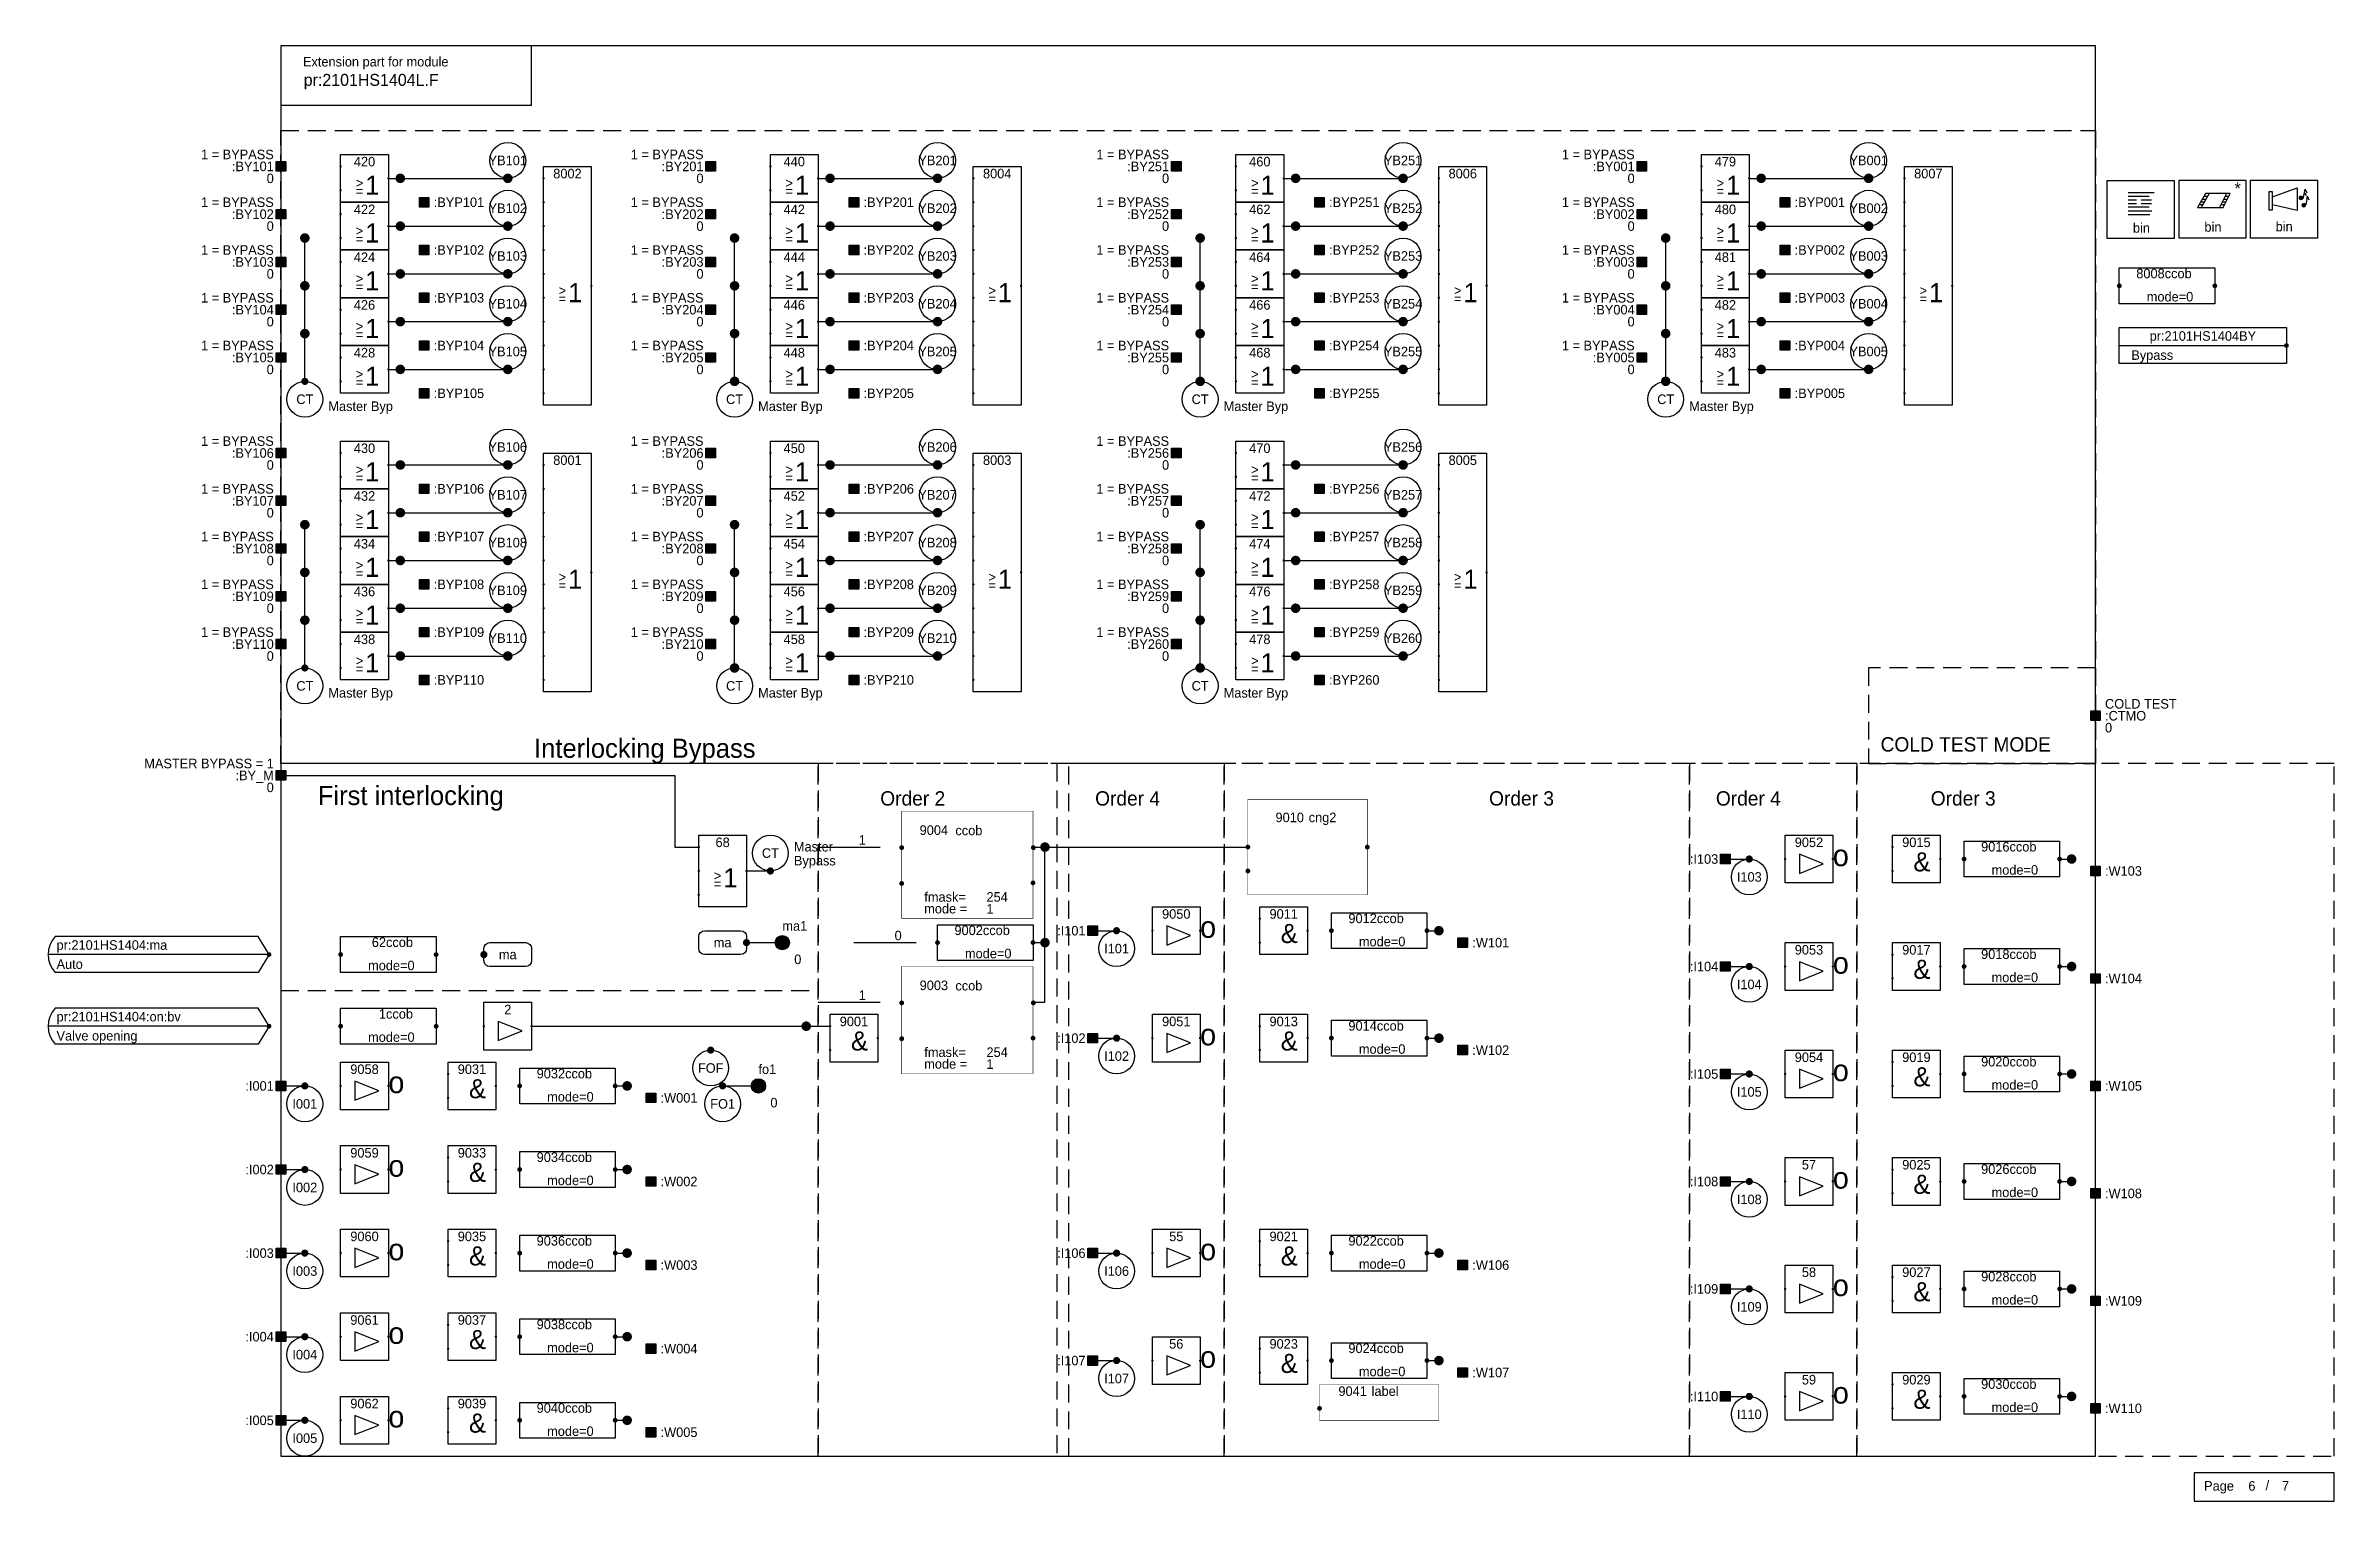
# Model space of a CAD drawing. Extents: x 0 to 2880, y 21 to 2078.
# Drawn here: x 961 to 1920, y 1461 to 2070 of the extents above; entities that cross this region are included whole.
import ezdxf
from ezdxf.enums import TextEntityAlignment as Align

# ---------------------------------------------------------------- set-up
doc = ezdxf.new("R2010")
doc.units = 0
doc.header["$LTSCALE"] = 15
doc.header["$MEASUREMENT"] = 0
doc.linetypes.add('DASHED', pattern=[0.75, 0.5, -0.25])
doc.layers.get('0').update_dxf_attribs({"linetype": 'CONTINUOUS'})
for name, color, linetype in [('1', 7, 'CONTINUOUS'), ('6', 7, 'CONTINUOUS'), ('6_COM', 7, 'CONTINUOUS')]:
    doc.layers.add(name, color=color, linetype=linetype)
doc.styles.add('MONOTXT', font='MetsoMono.ttf')
doc.styles.get("Standard").update_dxf_attribs({"font": 'MetsoMono.ttf'})
doc.styles.add('TXT', font='MetsoMono.ttf')

msp = doc.modelspace()

# ---------------------------------------------------------------- texts
at = {"layer": '6_COM', "color": 6, "style": 'MONOTXT'}
for s, height, p in [('Interlocking Bypass', 8, (1166.01, 1772.39)), ('First interlocking', 8, (1075.44, 1752.6)), ('Order 2', 6, (1311.01, 1752.39)), ('Order 4', 6, (1401.01, 1752.39)), ('Order 3', 6, (1566.01, 1752.39)), ('Order 4', 6, (1661.01, 1752.39)), ('Order 3', 6, (1751.01, 1752.39))]:
    msp.add_text(s, height=height, dxfattribs=at).set_placement(p)
at = {"layer": '6_COM', "color": 5, "style": 'MONOTXT'}
msp.add_text('COLD TEST MODE', height=6, dxfattribs=at).set_placement((1730, 1775))

# ---------------------------------------------------------------- blocks, each defined once
blk = doc.blocks.new('-CONSBIN', base_point=(270, 330))
at = {"color": 7}
blk.add_line((245, 330), (271, 330), dxfattribs=at)
at = {"color": 7, "style": 'MONOTXT'}
blk.add_attdef('$VALUE', text='', height=4, dxfattribs=at).set_placement((265, 331), align=Align.RIGHT)
at = {"color": 7, "style": 'MONOTXT', "flags": 2}
blk.add_attdef('$CP', text='', height=4, dxfattribs=at).set_placement((270, 330), align=Align.MIDDLE)
blk = doc.blocks.new('-LABELU')
at = {"const_width": 1.5}
blk.add_lwpolyline([(0, -0.75, 1), (0, 0.75, 1)], format="xyb", close=True, dxfattribs=at)
blk.add_circle((0, -7.5), 7.5)
at = {"flags": 2}
blk.add_attdef('$CP', (0, 0), '', height=2.5, dxfattribs=at)
blk.add_attdef('$NAME', text='', height=4).set_placement((0, -7.5), align=Align.MIDDLE)
at = {"color": 7}
for tag, p in [('$COMMENT1', (9.85, -6.58)), ('$COMMENT2', (9.85, -12.42))]:
    blk.add_attdef(tag, p, '', height=4, dxfattribs=at)
blk = doc.blocks.new('-IPBIN')
at = {"color": 7}
blk.add_lwpolyline([(-2, 2), (2, 2), (2, -2), (-2, -2)], close=True, dxfattribs=at)
blk.add_solid([(-1.95, 1.95), (1.95, 1.95), (-1.95, -1.95), (1.95, -1.95)], dxfattribs=at)
at = {"color": 7, "style": 'TXT'}
for tag, p, flags in [('$TYPE', (4, 8), 3), ('$CP', (0, -1.6), 2)]:
    blk.add_attdef(tag, p, '', height=4, dxfattribs=dict(at, flags=flags))
for tag, p in [('$COMMENT', (-3, 3)), ('$NAME', (-3, -2)), ('$VALUE', (-3, -7))]:
    blk.add_attdef(tag, text='', height=4, dxfattribs=at).set_placement(p, align=Align.RIGHT)
blk = doc.blocks.new('-LABELD')
at = {"const_width": 1.5}
blk.add_lwpolyline([(0, -0.75, 1), (0, 0.75, 1)], format="xyb", close=True, dxfattribs=at)
blk.add_circle((0, 7.5), 7.5)
blk.add_attdef('$NAME', text='', height=4).set_placement((0, 7.5), align=Align.MIDDLE)
at = {"color": 7}
for tag, p in [('$COMMENT1', (9.85, 8.16)), ('$COMMENT2', (9.85, 2.32))]:
    blk.add_attdef(tag, p, '', height=4, dxfattribs=at)
at = {"flags": 2}
blk.add_attdef('$CP', (0, 0), '', height=2.5, dxfattribs=at)
blk = doc.blocks.new('-LOO3L')
at = {"color": 7, "const_width": 0.5}
for points in [[(-0.25, 0, 1), (0.25, 0, 1)], [(-0.25, -10, 1), (0.25, -10, 1)], [(19.75, -10, 1), (20.25, -10, 1)], [(-0.25, -20, 1), (0.25, -20, 1)]]:
    blk.add_lwpolyline(points, format="xyb", close=True, dxfattribs=at)
blk.add_lwpolyline([(0, 5), (20, 5), (20, -25), (0, -25), (0, 5)])
at = {"color": 7}
for s, height, p in [('1', 8, (10.28, -16.87)), ('>', 4, (6.32, -13.93)), ('=', 4, (6.32, -17.36))]:
    blk.add_text(s, height=height, dxfattribs=at).set_placement(p)
for tag, p in [('NOTA', (-5.6, -3)), ('NOTB', (-5.6, -13)), ('NOTO', (20, -13)), ('NOTC', (-5.6, -23))]:
    blk.add_attdef(tag, p, '', height=9)
for tag, p, height, flags in [('A<BIN', (-1.91, -1.95), 4, 2), ('B<BIN', (-1.91, -11.77), 4, 2), ('C<BIN', (-1.91, -21.77), 4, 2), ('$&F-ROW1', (6.29, -23.8), 1, 3)]:
    blk.add_attdef(tag, p, '', height=height, dxfattribs=dict(at, flags=flags))
blk.add_attdef('$ORDER', text='', height=4).set_placement((10, 0), align=Align.CENTER)
at = {"color": 7, "flags": 2}
blk.add_attdef('O>BIN', text='', height=4, dxfattribs=at).set_placement((16.01, -11.95), align=Align.RIGHT)
at = {"flags": 3}
blk.add_attdef('$NAME', (0.75, -11.53), '', height=4, dxfattribs=at)
blk = doc.blocks.new('-LOEQL')
for points in [[(0, 10), (20, 10), (20, -10), (0, -10), (0, 10)], [(6, 2), (6, -6), (16, -2), (6, 2)]]:
    blk.add_lwpolyline(points)
at = {"color": 7, "const_width": 0.5}
for points in [[(-0.25, 0, 1), (0.25, 0, 1)], [(19.75, 0, 1), (20.25, 0, 1)]]:
    blk.add_lwpolyline(points, format="xyb", close=True, dxfattribs=at)
blk.add_attdef('$ORDER', text='', height=4).set_placement((10, 5), align=Align.CENTER)
at = {"color": 7}
for tag, p, height, flags in [('A<BIN', (0, 0), 4, 2), ('$&F-ROW1', (6.29, -8.8), 1, 3)]:
    blk.add_attdef(tag, p, '', height=height, dxfattribs=dict(at, flags=flags))
at = {"flags": 3}
blk.add_attdef('$NAME', (0.75, -1.53), '', height=4, dxfattribs=at)
at = {"color": 7, "flags": 2}
blk.add_attdef('O>BIN', text='', height=4, dxfattribs=at).set_placement((20, 0), align=Align.RIGHT)
blk.add_attdef('NOTO', (20, -3), '', height=9)
blk = doc.blocks.new('-INTBIN')
at = {"color": 7, "const_width": 2.75}
blk.add_lwpolyline([(-1.38, 0, 1), (1.38, 0, 1)], format="xyb", close=True, dxfattribs=at)
at = {"color": 7}
blk.add_circle((0, 0), 3, dxfattribs=at)
at = {"color": 7, "style": 'TXT'}
for tag, p, flags in [('$TYPE', (-0.5, 20), 3), ('$CP', (0, -1.6), 2), ('$DIMENSIO', (0.5, -14), 1)]:
    blk.add_attdef(tag, p, '', height=4, dxfattribs=dict(at, flags=flags))
for tag, p in [('$NAME', (0, 5)), ('$COMMENT', (5, -2)), ('$VALUE', (5, -9))]:
    blk.add_attdef(tag, p, '', height=4, dxfattribs=at)
blk = doc.blocks.new('-LABEL_RIGHT')
at = {"const_width": 1.5}
blk.add_lwpolyline([(0, -0.75, 1), (0, 0.75, 1)], format="xyb", close=True, dxfattribs=at)
at = {"color": 7}
blk.add_lwpolyline([(2.5, 5), (17.5, 5, -0.41), (20, 2.5), (20, -2.5, -0.41), (17.5, -5), (2.5, -5, -0.41), (0, -2.5), (0, 2.5, -0.41), (2.5, 5)], format="xyb", dxfattribs=at)
at = {"flags": 2}
blk.add_attdef('$CP', (0, 0), '', height=2.5, dxfattribs=at)
blk.add_attdef('$NAME', text='', height=4).set_placement((10, 0), align=Align.MIDDLE)
at = {"color": 7}
for tag, p in [('$COMMENT1', (22, 0)), ('$COMMENT2', (22, -5))]:
    blk.add_attdef(tag, text='', height=4, dxfattribs=at).set_placement(p, align=Align.MIDDLE_LEFT)
blk = doc.blocks.new('-LABEL_LEFT')
at = {"color": 7}
blk.add_lwpolyline([(-17.5, 5), (-2.5, 5, -0.41), (0, 2.5), (0, -2.5, -0.41), (-2.5, -5), (-17.5, -5, -0.41), (-20, -2.5), (-20, 2.5, -0.41), (-17.5, 5)], format="xyb", dxfattribs=at)
at = {"const_width": 1.5}
blk.add_lwpolyline([(0, -0.75, 1), (0, 0.75, 1)], format="xyb", close=True, dxfattribs=at)
at = {"color": 7}
for tag, p in [('$COMMENT1', (-23, 0)), ('$COMMENT2', (-23, -5))]:
    blk.add_attdef(tag, text='', height=4, dxfattribs=at).set_placement(p, align=Align.MIDDLE_RIGHT)
blk.add_attdef('$NAME', text='', height=4).set_placement((-10, 0), align=Align.MIDDLE)
at = {"flags": 2}
blk.add_attdef('$CP', (0, 0), '', height=2.5, dxfattribs=at)
blk = doc.blocks.new('CCOB_SMALL')
at = {"color": 7, "const_width": 1}
for points in [[(-0.5, 0, 1), (0.5, 0, 1)], [(39.5, 0, 1), (40.5, 0, 1)]]:
    blk.add_lwpolyline(points, format="xyb", close=True, dxfattribs=at)
at = {"color": 7}
blk.add_lwpolyline([(0, 7.5), (40, 7.5), (40, -7.5), (0, -7.5)], close=True, dxfattribs=at)
blk.add_text('ccob', height=4, dxfattribs=at).set_placement((19, 3.15))
blk.add_text('mode=', height=4, dxfattribs=at).set_placement((28, -6.55), align=Align.RIGHT)
for tag, p, flags in [('$NAME', (15, 7.5), 3), ('IN<', (2, -1.5), 2), ('CND<', (0, -15), 1), ('FMASK=', (0, -20), 1)]:
    blk.add_attdef(tag, p, '', height=4, dxfattribs=dict(at, flags=flags))
blk.add_attdef('$ORDER', text='', height=4, dxfattribs=at).set_placement((19, 3.15), align=Align.RIGHT)
at = {"color": 7, "flags": 2}
blk.add_attdef('OUT>', text='', height=4, dxfattribs=at).set_placement((38, -1.5), align=Align.RIGHT)
at = {"color": 7}
blk.add_attdef('MODE=', (28, -6.55), '', height=4, dxfattribs=at)
blk = doc.blocks.new('-EXTITBI')
at = {"color": 7}
for points in [[(0, 0), (-92.5, 0)], [(0, 0), (-4.5, 7.5), (-89.5, 7.5)], [(0, 0), (-4.5, -7.5), (-89.5, -7.5)]]:
    blk.add_lwpolyline(points, dxfattribs=at)
at = {"color": 7, "const_width": 1}
blk.add_lwpolyline([(-0.5, 0, 1), (0.5, 0, 1)], format="xyb", close=True, dxfattribs=at)
at = {"color": 7}
blk.add_arc((-81.63, 0), 10.88, 136.4, 223.6, dxfattribs=at)
at = {"color": 7, "style": 'TXT'}
for tag, p in [('$NAME', (-89, 2)), ('$COMMENT', (-89, -6))]:
    blk.add_attdef(tag, p, '', height=4, dxfattribs=at)
for tag, p, flags in [('$VALUE', (-58, 2), 1), ('$TYPE', (-34, 2), 3), ('$CP', (0, -1.6), 2), ('$TRANSFER', (-53, -6), 3), ('$RATE', (-89, -14), 1)]:
    blk.add_attdef(tag, p, '', height=4, dxfattribs=dict(at, flags=flags))
blk = doc.blocks.new('CCOB')
at = {"const_width": 0.2}
blk.add_lwpolyline([(-0.02, -29.83), (55, -29.83), (55, 15), (0, 15), (0, -30)], dxfattribs=at)
at = {"const_width": 1}
for points in [[(-0.5, -0.23, 1), (0.5, -0.23, 1)], [(54.64, -0.23, 1), (55.64, -0.23, 1)], [(-0.5, -15.23, 1), (0.5, -15.23, 1)]]:
    blk.add_lwpolyline(points, format="xyb", close=True, dxfattribs=at)
at = {"color": 7, "const_width": 1}
blk.add_lwpolyline([(54.5, -15, 1), (55.5, -15, 1)], format="xyb", close=True, dxfattribs=at)
blk.add_text('ccob', height=4).set_placement((28.14, 7.05), align=Align.MIDDLE)
for s, p in [('fmask=', (9.47, -22.88)), ('mode =', (9.42, -27.78))]:
    blk.add_text(s, height=4).set_placement(p)
blk.add_attdef('$ORDER', text='', height=4).set_placement((19.42, 5.11), align=Align.RIGHT)
for tag, p, flags in [('IN<', (3.14, -2.04), 2), ('$NAME', (14.79, -4.1), 3), ('CND<', (2.87, -17.34), 2)]:
    blk.add_attdef(tag, p, '', height=4, dxfattribs=dict(flags=flags))
at = {"color": 7, "flags": 2}
blk.add_attdef('OUT>', text='', height=4, dxfattribs=at).set_placement((53.03, -2.08), align=Align.RIGHT)
at = {"flags": 2}
blk.add_attdef('CCOUT>', text='', height=4, dxfattribs=at).set_placement((52, -17), align=Align.RIGHT)
for tag, p in [('FMASK=', (35.51, -22.87)), ('MODE=', (35.51, -27.85))]:
    blk.add_attdef(tag, p, '', height=4)
blk = doc.blocks.new('-LOA2L')
at = {"color": 7, "const_width": 0.5}
for points in [[(-0.25, 0, 1), (0.25, 0, 1)], [(-0.25, -10, 1), (0.25, -10, 1)], [(19.75, -5, 1), (20.25, -5, 1)]]:
    blk.add_lwpolyline(points, format="xyb", close=True, dxfattribs=at)
blk.add_lwpolyline([(0, 5), (20, 5), (20, -15), (0, -15), (0, 5)])
at = {"color": 7}
blk.add_text('&', height=8, dxfattribs=at).set_placement((8.74, -10.17))
for tag, p in [('NOTA', (-5.6, -3)), ('NOTO', (20, -8)), ('NOTB', (-5.6, -13))]:
    blk.add_attdef(tag, p, '', height=9)
for tag, p, height, flags in [('A<BIN', (-1.91, -1.95), 4, 2), ('B<BIN', (-1.91, -11.77), 4, 2), ('$&F-ROW1', (6.29, -13.8), 1, 3)]:
    blk.add_attdef(tag, p, '', height=height, dxfattribs=dict(at, flags=flags))
blk.add_attdef('$ORDER', text='', height=4).set_placement((10, 0), align=Align.CENTER)
at = {"color": 7, "flags": 2}
blk.add_attdef('O>BIN', text='', height=4, dxfattribs=at).set_placement((16.01, -6.95), align=Align.RIGHT)
at = {"flags": 3}
blk.add_attdef('$NAME', (0.75, -6.53), '', height=4, dxfattribs=at)
blk = doc.blocks.new('-OPBIN')
at = {"color": 7}
blk.add_lwpolyline([(-2, 2), (2, 2), (2, -2), (-2, -2)], close=True, dxfattribs=at)
blk.add_solid([(-1.95, 1.95), (1.95, 1.95), (-1.95, -1.95), (1.95, -1.95)], dxfattribs=at)
at = {"color": 7, "style": 'TXT'}
for tag, p, flags in [('$TYPE', (4, 8), 3), ('$CP', (0, -1.6), 2)]:
    blk.add_attdef(tag, p, '', height=4, dxfattribs=dict(at, flags=flags))
for tag, p in [('$COMMENT', (4, 3)), ('$NAME', (4, -2)), ('$VALUE', (4, -7))]:
    blk.add_attdef(tag, p, '', height=4, dxfattribs=at)
blk = doc.blocks.new('CNG2')
at = {"const_width": 0.2}
blk.add_lwpolyline([(0, 20), (0, -20), (50, -20), (50, 20)], close=True, dxfattribs=at)
at = {"color": 7, "const_width": 1}
blk.add_lwpolyline([(-0.5, 0, 1), (0.5, 0, 1)], format="xyb", close=True, dxfattribs=at)
at = {"color": 8, "const_width": 1}
blk.add_lwpolyline([(49.5, 0, 1), (50.5, 0, 1)], format="xyb", close=True, dxfattribs=at)
at = {"color": 5, "const_width": 1}
blk.add_lwpolyline([(-0.5, -10, 1), (0.5, -10, 1)], format="xyb", close=True, dxfattribs=at)
blk.add_text('cng2', height=4).set_placement((25.47, 10.43))
blk.add_attdef('$ORDER', text='', height=4).set_placement((23.47, 10.43), align=Align.RIGHT)
for tag, p, flags in [('$NAME', (41.47, 10.43), 3), ('CND<', (3, -2), 2), ('LCMAX<', (3, -12), 2)]:
    blk.add_attdef(tag, p, '', height=4, dxfattribs=dict(flags=flags))
at = {"flags": 2}
blk.add_attdef('L>', text='', height=4, dxfattribs=at).set_placement((47, -2), align=Align.RIGHT)
blk = doc.blocks.new('-SADMIN')
blk.add_lwpolyline([(1.28, 33), (1.28, 21.12), (60.01, 21.12), (60.01, 33), (1.28, 33)])
at = {"color": 7, "style": 'TXT'}
blk.add_text('Page', height=4, dxfattribs=at).set_placement((5.5, 25.54))
blk.add_text('/', height=4).set_placement((31.25, 25.72))
at = {"color": 7}
for tag, p in [('$PAGE_NO', (24.05, 25.52)), ('$PAGE_TOTAL', (38.1, 25.54))]:
    blk.add_attdef(tag, p, '', height=4, dxfattribs=at)
at = {"color": 7, "style": 'TXT', "flags": 1}
blk.add_attdef('$PAGE_CURR', (21.19, 20.01), '', height=4, dxfattribs=at)
at = {"color": 7, "flags": 1}
blk.add_attdef('$PAGE_SIZE', (21.19, 14.96), '', height=4, dxfattribs=at)
blk = doc.blocks.new('-EADMINM')
for q in [(205, 630.5), (100, 605.5)]:
    blk.add_line((205, 605.5), q)
at = {"color": 7}
blk.add_lwpolyline([(100, 40), (860, 40), (860, 630.5), (100, 630.5)], close=True, dxfattribs=at)
blk.add_text('Extension part for module', height=4).set_placement((109.21, 621.84))
blk.add_attdef('$NAME', (109.54, 613.73), '', height=5)
blk = doc.blocks.new('-OD_BIND')
for p, q in [((0, 0), (0, 24.29)), ((11.12, 18.66), (7.72, 12.82)), ((7.72, 12.82), (18.5, 12.82)), ((8.4, 14.03), (10.06, 14.03)), ((9.09, 15.17), (10.66, 15.17)), ((12.62, 18.66), (9.31, 12.82)), ((9.68, 16.31), (11.34, 16.31)), ((10.44, 17.52), (12.02, 17.52)), ((21.37, 18.66), (11.12, 18.66)), ((19.86, 18.66), (16.92, 12.82)), ((17.6, 14.03), (19.1, 14.03)), ((18.13, 15.17), (19.64, 15.17)), ((18.5, 12.82), (21.37, 18.66)), ((18.72, 16.31), (20.23, 16.31)), ((19.26, 17.52), (20.84, 17.52))]:
    blk.add_line(p, q)
blk.add_lwpolyline([(0, 24.29), (28, 24.29), (28, 0), (0, 0)])
at = {"color": 7, "style": 'MONOTXT'}
blk.add_text('*', height=5, dxfattribs=at).set_placement((24.56, 18.32), align=Align.CENTER)
blk.add_text('bin', height=4).set_placement((14.21, 4.72), align=Align.MIDDLE)
at = {"flags": 1}
for tag, p, height in [('$CR', (1.39, -13.67), 4), ('$NAME', (2.32, -7.19), 4), ('POS', (-0.93, -20.18), 2), ('PDATA', (-1.12, -27.75), 2), ('TXT1SEL', (-0.83, -38.23), 2), ('TXT2SEL', (-0.52, -40.39), 2), ('COMPL', (-1.49, -54.74), 2), ('RECDX', (-0.72, -51.27), 2)]:
    blk.add_attdef(tag, p, '', height=height, dxfattribs=at)
at = {"color": 7, "flags": 1}
blk.add_attdef('PREFIX', (0, -24.46), '', height=2, dxfattribs=at)
at = {"color": 7, "style": 'MONOTXT', "flags": 1}
for tag, p, height in [('--ALM', (-1.65, -32.97), 2), ('STATE1', (-1.24, -46.05), 2), ('STATE0', (-1.01, -43.59), 2), ('KEY10M', (55.52, -52.88), 5), ('LAYOUT', (5.46, -58.09), 5), ('KEY10TXT', (55.52, -57.88), 5), ('KEY1M', (5.19, -68.23), 5), ('KEY11M', (55.52, -67.88), 5), ('KEY1TXT', (5.65, -73.1), 5), ('KEY11TXT', (55.52, -72.88), 5), ('KEY2M', (5.69, -83.88), 5), ('KEY2TXT', (5.69, -88.49), 5), ('KEY12M', (55.52, -82.88), 5), ('KEY12TXT', (55.52, -87.88), 5), ('KEY3M', (5.65, -98.05), 5), ('KEY13M', (55.52, -97.88), 5), ('KEY3TXT', (5.52, -102.88), 5), ('KEY13TXT', (55.52, -102.88), 5), ('KEY4M', (5.52, -112.88), 5), ('KEY4TXT', (5.52, -117.88), 5), ('KEY14M', (55.52, -112.88), 5), ('KEY14TXT', (55.52, -117.88), 5), ('KEY5M', (5.52, -127.88), 5), ('KEY15M', (55.52, -127.88), 5), ('KEY5TXT', (5.52, -132.88), 5), ('KEY15TXT', (55.52, -132.88), 5), ('KEY6M', (5.52, -142.88), 5), ('KEY6TXT', (5.52, -147.88), 5), ('KEY16M', (55.52, -142.88), 5), ('KEY16TXT', (55.52, -147.88), 5), ('KEY7M', (5.52, -157.88), 5), ('KEY17M', (55.52, -157.88), 5), ('KEY7TXT', (5.52, -162.88), 5), ('KEY17TXT', (55.52, -162.88), 5), ('KEY8M', (5.52, -172.88), 5), ('KEY18M', (55.52, -172.88), 5), ('KEY8TXT', (5.52, -177.88), 5), ('KEY18TXT', (55.52, -177.88), 5), ('KEY9M', (5.52, -187.88), 5), ('KEY9TXT', (5.52, -192.88), 5), ('KEY19M', (55.52, -187.88), 5), ('KEY19TXT', (55.52, -192.88), 5)]:
    blk.add_attdef(tag, p, '', height=height, dxfattribs=at)
blk = doc.blocks.new('-DPBIN-')
at = {"color": 7}
blk.add_lwpolyline([(-70, 7.5), (0, 7.5), (0, -7.5), (-70, -7.5)], close=True, dxfattribs=at)
blk.add_lwpolyline([(-70, 0), (0, 0)], dxfattribs=at)
at = {"color": 7, "const_width": 1}
blk.add_lwpolyline([(-0.5, 0, 1), (0.5, 0, 1)], format="xyb", close=True, dxfattribs=at)
at = {"color": 7, "style": 'TXT'}
blk.add_attdef('$NAME', text='', height=4, dxfattribs=at).set_placement((-35, 2), align=Align.CENTER)
for tag, p, flags in [('$CP', (0, -1.6), 2), ('$TYPE', (-30, -6), 3)]:
    blk.add_attdef(tag, p, '', height=4, dxfattribs=dict(at, flags=flags))
for tag, p in [('$COMMENT', (-65, -6)), ('$VALUE', (-65, -13))]:
    blk.add_attdef(tag, p, '', height=4, dxfattribs=at)
blk = doc.blocks.new('-CE_BIN')
for p, q in [((-0.07, -0.19), (-0.07, 24.09)), ((8.72, 11.4), (18.62, 11.4)), ((8.74, 19.02), (19.53, 19.02)), ((8.74, 17.49), (17.48, 17.49)), ((8.74, 15.97), (12.13, 15.97)), ((8.74, 14.46), (12.13, 14.46)), ((8.74, 13.01), (17.48, 13.01)), ((8.77, 9.8), (17.77, 9.8)), ((14.09, 15.97), (18.54, 15.97)), ((14.09, 14.46), (18.54, 14.46))]:
    blk.add_line(p, q)
blk.add_lwpolyline([(-0.07, 24.09), (27.94, 24.09), (27.94, -0.19), (-0.07, -0.19)])
blk.add_text('bin', height=4).set_placement((14.27, 4.32), align=Align.MIDDLE)
at = {"flags": 1}
for tag, p, height in [('$NAME', (2.28, 23.08), 4), ('$CR', (1.5, -12.94), 2), ('NAME1', (1.68, -17.93), 2), ('NAME3', (1.84, -29.32), 2), ('POS1', (2.36, -35.43), 2), ('POSOP', (1.23, -60.9), 4), ('ALMSTXT', (1.4, -66.9), 2), ('--ALM', (0.43, -78.56), 2), ('MSTXT', (1.26, -72.55), 2), ('AREAOP', (0, -105), 2)]:
    blk.add_attdef(tag, p, '', height=height, dxfattribs=at)
at = {"color": 7}
blk.add_attdef('$DID', (3.75, -5.76), '', height=4, dxfattribs=at)
at = {"color": 7, "style": 'MONOTXT', "flags": 1}
for tag, p in [('NAME2', (2.18, -22.09)), ('INFO', (1.53, -49.74)), ('POS3', (1.93, -46.21)), ('POS2', (2.27, -40.9)), ('OPTM', (1.43, -54.71))]:
    blk.add_attdef(tag, p, '', height=2, dxfattribs=at)
at = {"color": 7, "flags": 1}
for tag, p in [('---OBIN', (0, -85)), ('OPTXT0', (0, -90)), ('OPTXT1', (0, -95)), ('---OESTO', (0, -100))]:
    blk.add_attdef(tag, p, '', height=2, dxfattribs=at)
blk = doc.blocks.new('-AL_BIN')
for p, q in [((0, 0), (0, 24.29)), ((9.22, 19.29), (7.68, 19.29)), ((7.68, 19.29), (7.68, 11.77)), ((9.22, 17.22), (19.42, 21.02)), ((9.22, 11.77), (9.22, 19.29)), ((19.42, 21.02), (19.42, 11.58)), ((21.94, 16.43), (22.79, 20.48)), ((22.79, 20.48), (23.52, 18.89)), ((7.68, 11.77), (9.22, 11.77)), ((19.42, 11.58), (9.22, 13.84)), ((22.46, 19.02), (23.19, 17.76)), ((23.19, 13.9), (23.79, 17.49)), ((23.79, 17.43), (24.39, 16.03))]:
    blk.add_line(p, q)
blk.add_lwpolyline([(0, 24.29), (28, 24.29), (28, 0), (0, 0)])
at = {"const_width": 0.98}
for points in [[(20.59, 16.83, 1), (21.57, 16.83, 1)], [(21.78, 13.76, 1), (22.76, 13.76, 1)]]:
    blk.add_lwpolyline(points, format="xyb", close=True, dxfattribs=at)
blk.add_text('bin', height=4).set_placement((10.47, 2.82))
at = {"flags": 1}
for tag, p in [('$NAME', (-1.04, -8.07)), ('$CR', (-0.88, -11.12)), ('EXTI', (-0.44, -20.42)), ('DPBIN', (-0.44, -23.92)), ('AREAAL', (-0.04, -28.01)), ('--ALM', (-0.59, -36.81)), ('AREAMS', (-0.05, -32.72)), ('ACKDEMAL', (-1.34, -46.37)), ('PRIAL', (-1.34, -49.11)), ('EDGEAL', (-0.56, -41.48)), ('USERAL', (-1.61, -51.85)), ('EDGEMS', (-1.41, -57.65)), ('RESAL', (-1.13, -54.89)), ('ACKDEMMS', (-2.17, -61.08)), ('USERMS', (-2.07, -65.68)), ('RESMS', (-1.88, -69.47))]:
    blk.add_attdef(tag, p, '', height=2, dxfattribs=at)
at = {"layer": '1', "color": 7, "flags": 1}
blk.add_attdef('PREFIX', (-1.19, -14.65), '', height=2, dxfattribs=at)
blk = doc.blocks.new('-LOO2L')
at = {"color": 7, "const_width": 0.5}
for points in [[(-0.25, 0, 1), (0.25, 0, 1)], [(-0.25, -10, 1), (0.25, -10, 1)], [(19.75, -5, 1), (20.25, -5, 1)]]:
    blk.add_lwpolyline(points, format="xyb", close=True, dxfattribs=at)
blk.add_lwpolyline([(0, 5), (20, 5), (20, -15), (0, -15), (0, 5)])
at = {"color": 7}
for s, height, p in [('>', 4, (6.32, -8.93)), ('=', 4, (6.32, -12.36)), ('1', 8, (10.28, -11.87))]:
    blk.add_text(s, height=height, dxfattribs=at).set_placement(p)
for tag, p in [('NOTA', (-5.6, -3)), ('NOTO', (20, -8)), ('NOTB', (-5.6, -13))]:
    blk.add_attdef(tag, p, '', height=9)
for tag, p, height, flags in [('A<BIN', (-1.91, -1.95), 4, 2), ('B<BIN', (-1.91, -11.77), 4, 2), ('$&F-ROW1', (6.29, -13.8), 1, 3)]:
    blk.add_attdef(tag, p, '', height=height, dxfattribs=dict(at, flags=flags))
blk.add_attdef('$ORDER', text='', height=4).set_placement((10, 0), align=Align.CENTER)
at = {"color": 7, "flags": 2}
blk.add_attdef('O>BIN', text='', height=4, dxfattribs=at).set_placement((16.01, -6.95), align=Align.RIGHT)
at = {"flags": 3}
blk.add_attdef('$NAME', (0.75, -6.53), '', height=4, dxfattribs=at)
blk = doc.blocks.new('-LOO10L')
at = {"color": 7, "const_width": 0.5}
for points in [[(-0.25, 0, 1), (0.25, 0, 1)], [(-0.25, -10, 1), (0.25, -10, 1)], [(-0.25, -20, 1), (0.25, -20, 1)], [(-0.25, -30, 1), (0.25, -30, 1)], [(-0.25, -40, 1), (0.25, -40, 1)], [(19.75, -45, 1), (20.25, -45, 1)], [(-0.25, -50, 1), (0.25, -50, 1)], [(-0.25, -60, 1), (0.25, -60, 1)], [(-0.25, -70, 1), (0.25, -70, 1)], [(-0.25, -80, 1), (0.25, -80, 1)], [(-0.25, -90, 1), (0.25, -90, 1)]]:
    blk.add_lwpolyline(points, format="xyb", close=True, dxfattribs=at)
blk.add_lwpolyline([(0, 5), (20, 5), (20, -95), (0, -95), (0, 5)])
at = {"color": 7}
for s, height, p in [('>', 4, (6.32, -48.93)), ('1', 8, (10.28, -51.87)), ('=', 4, (6.32, -52.36))]:
    blk.add_text(s, height=height, dxfattribs=at).set_placement(p)
for tag, p in [('NOTA', (-5.6, -3)), ('NOTB', (-5.6, -13)), ('NOTC', (-5.6, -23)), ('NOTD', (-5.6, -33)), ('NOTE', (-5.6, -43)), ('NOTF', (-5.6, -53)), ('NOTO', (20, -48)), ('NOTG', (-5.6, -63)), ('NOTH', (-5.6, -73)), ('NOTI', (-5.6, -83)), ('NOTJ', (-5.6, -93))]:
    blk.add_attdef(tag, p, '', height=9)
for tag, p, height, flags in [('A<BIN', (-1.91, -1.95), 4, 2), ('B<BIN', (-1.91, -11.95), 4, 2), ('C<BIN', (-1.91, -21.77), 4, 2), ('D<BIN', (-1.91, -31.77), 4, 2), ('E<BIN', (-1.91, -41.77), 4, 2), ('F<BIN', (-1.91, -51.95), 4, 2), ('G<BIN', (-1.91, -61.95), 4, 2), ('H<BIN', (-1.91, -71.77), 4, 2), ('I<BIN', (-1.91, -81.77), 4, 2), ('J<BIN', (-1.91, -91.77), 4, 2), ('$&F-ROW1', (6.29, -93.8), 1, 3)]:
    blk.add_attdef(tag, p, '', height=height, dxfattribs=dict(at, flags=flags))
blk.add_attdef('$ORDER', text='', height=4).set_placement((10, 0), align=Align.CENTER)
at = {"color": 7, "flags": 2}
blk.add_attdef('O>BIN', text='', height=4, dxfattribs=at).set_placement((16.01, -46.95), align=Align.RIGHT)
at = {"flags": 3}
blk.add_attdef('$NAME', (0.75, -46.53), '', height=4, dxfattribs=at)
blk = doc.blocks.new('LABEL')
at = {"const_width": 0.2}
blk.add_lwpolyline([(0, 10), (0, -5), (50, -5), (50, 10)], close=True, dxfattribs=at)
at = {"color": 8, "const_width": 1}
blk.add_lwpolyline([(-0.5, 0, 1), (0.5, 0, 1)], format="xyb", close=True, dxfattribs=at)
blk.add_text('label', height=4).set_placement((21.82, 5.2))
blk.add_attdef('$ORDER', text='', height=4).set_placement((19.82, 5.2), align=Align.RIGHT)
for tag, p, flags in [('L<', (3, -2), 2), ('$NAME', (41.82, 5.2), 3)]:
    blk.add_attdef(tag, p, '', height=4, dxfattribs=dict(flags=flags))

# ---------------------------------------------------------------- linework, layer by layer
at = {"layer": '6', "color": 7}
for points in [[(1060, 2020, 0, 0, 0), (1080, 2020, 0, 0, 0), (1080, 2020, 5, 0, 0), (1085, 2020, 0, 0, 0)], [(1240, 2020, 0, 0, 0), (1260, 2020, 0, 0, 0), (1260, 2020, 5, 0, 0), (1265, 2020, 0, 0, 0)], [(1435, 2020, 0, 0, 0), (1455, 2020, 0, 0, 0), (1455, 2020, 5, 0, 0), (1460, 2020, 0, 0, 0)], [(1630, 2020, 0, 0, 0), (1650, 2020, 0, 0, 0), (1650, 2020, 5, 0, 0), (1655, 2020, 0, 0, 0)], [(1110, 2015, 0, 0, 0), (1110, 2005, 0, 0, 0), (1115, 2005, 0, 0, 0), (1115, 2005, 5, 0, 0), (1120, 2005, 0, 0, 0)], [(1155, 2015, 0, 0, 0), (1165, 2015, 0, 0, 0), (1165, 2015, 5, 0, 0), (1170, 2015, 0, 0, 0)], [(1290, 2015, 0, 0, 0), (1290, 2005, 0, 0, 0), (1295, 2005, 0, 0, 0), (1295, 2005, 5, 0, 0), (1300, 2005, 0, 0, 0)], [(1335, 2015, 0, 0, 0), (1345, 2015, 0, 0, 0), (1345, 2015, 5, 0, 0), (1350, 2015, 0, 0, 0)], [(1485, 2015, 0, 0, 0), (1485, 2005, 0, 0, 0), (1490, 2005, 0, 0, 0), (1490, 2005, 5, 0, 0), (1495, 2005, 0, 0, 0)], [(1530, 2015, 0, 0, 0), (1540, 2015, 0, 0, 0), (1540, 2015, 5, 0, 0), (1545, 2015, 0, 0, 0)], [(1680, 2015, 0, 0, 0), (1680, 2005, 0, 0, 0), (1685, 2005, 0, 0, 0), (1685, 2005, 5, 0, 0), (1690, 2005, 0, 0, 0)], [(1725, 2015, 0, 0, 0), (1735, 2015, 0, 0, 0), (1735, 2015, 5, 0, 0), (1740, 2015, 0, 0, 0)], [(1070, 1990, 0, 0, 0), (1070, 2010, 0, 0, 0), (1080, 2010, 0, 0, 0), (1080, 2010, 5, 0, 0), (1085, 2010, 0, 0, 0)], [(1250, 1990, 0, 0, 0), (1250, 2010, 0, 0, 0), (1260, 2010, 0, 0, 0), (1260, 2010, 5, 0, 0), (1265, 2010, 0, 0, 0)], [(1445, 1990, 0, 0, 0), (1445, 2010, 0, 0, 0), (1455, 2010, 0, 0, 0), (1455, 2010, 5, 0, 0), (1460, 2010, 0, 0, 0)], [(1640, 1990, 0, 0, 0), (1640, 2010, 0, 0, 0), (1650, 2010, 0, 0, 0), (1650, 2010, 5, 0, 0), (1655, 2010, 0, 0, 0)], [(1060, 2000, 0, 0, 0), (1080, 2000, 0, 0, 0), (1080, 2000, 5, 0, 0), (1085, 2000, 0, 0, 0)], [(1110, 1995, 0, 0, 0), (1110, 1985, 0, 0, 0), (1115, 1985, 0, 0, 0), (1115, 1985, 5, 0, 0), (1120, 1985, 0, 0, 0)], [(1155, 1995, 0, 0, 0), (1165, 1995, 0, 0, 0), (1165, 1995, 5, 0, 0), (1170, 1995, 0, 0, 0)], [(1240, 2000, 0, 0, 0), (1260, 2000, 0, 0, 0), (1260, 2000, 5, 0, 0), (1265, 2000, 0, 0, 0)], [(1290, 1995, 0, 0, 0), (1290, 1985, 0, 0, 0), (1295, 1985, 0, 0, 0), (1295, 1985, 5, 0, 0), (1300, 1985, 0, 0, 0)], [(1335, 1995, 0, 0, 0), (1345, 1995, 0, 0, 0), (1345, 1995, 5, 0, 0), (1350, 1995, 0, 0, 0)], [(1435, 2000, 0, 0, 0), (1455, 2000, 0, 0, 0), (1455, 2000, 5, 0, 0), (1460, 2000, 0, 0, 0)], [(1485, 1995, 0, 0, 0), (1485, 1985, 0, 0, 0), (1490, 1985, 0, 0, 0), (1490, 1985, 5, 0, 0), (1495, 1985, 0, 0, 0)], [(1530, 1995, 0, 0, 0), (1540, 1995, 0, 0, 0), (1540, 1995, 5, 0, 0), (1545, 1995, 0, 0, 0)], [(1630, 2000, 0, 0, 0), (1650, 2000, 0, 0, 0), (1650, 2000, 5, 0, 0), (1655, 2000, 0, 0, 0)], [(1680, 1995, 0, 0, 0), (1680, 1985, 0, 0, 0), (1685, 1985, 0, 0, 0), (1685, 1985, 5, 0, 0), (1690, 1985, 0, 0, 0)], [(1725, 1995, 0, 0, 0), (1735, 1995, 0, 0, 0), (1735, 1995, 5, 0, 0), (1740, 1995, 0, 0, 0)], [(1070, 1990, 0, 0, 0), (1080, 1990, 0, 0, 0), (1080, 1990, 5, 0, 0), (1085, 1990, 0, 0, 0)], [(1250, 1990, 0, 0, 0), (1260, 1990, 0, 0, 0), (1260, 1990, 5, 0, 0), (1265, 1990, 0, 0, 0)], [(1445, 1990, 0, 0, 0), (1455, 1990, 0, 0, 0), (1455, 1990, 5, 0, 0), (1460, 1990, 0, 0, 0)], [(1640, 1990, 0, 0, 0), (1650, 1990, 0, 0, 0), (1650, 1990, 5, 0, 0), (1655, 1990, 0, 0, 0)], [(1060, 1980, 0, 0, 0), (1080, 1980, 0, 0, 0), (1080, 1980, 5, 0, 0), (1085, 1980, 0, 0, 0)], [(1110, 1975, 0, 0, 0), (1110, 1965, 0, 0, 0), (1115, 1965, 0, 0, 0), (1115, 1965, 5, 0, 0), (1120, 1965, 0, 0, 0)], [(1155, 1975, 0, 0, 0), (1165, 1975, 0, 0, 0), (1165, 1975, 5, 0, 0), (1170, 1975, 0, 0, 0)], [(1240, 1980, 0, 0, 0), (1260, 1980, 0, 0, 0), (1260, 1980, 5, 0, 0), (1265, 1980, 0, 0, 0)], [(1290, 1975, 0, 0, 0), (1290, 1965, 0, 0, 0), (1295, 1965, 0, 0, 0), (1295, 1965, 5, 0, 0), (1300, 1965, 0, 0, 0)], [(1335, 1975, 0, 0, 0), (1345, 1975, 0, 0, 0), (1345, 1975, 5, 0, 0), (1350, 1975, 0, 0, 0)], [(1435, 1980, 0, 0, 0), (1455, 1980, 0, 0, 0), (1455, 1980, 5, 0, 0), (1460, 1980, 0, 0, 0)], [(1485, 1975, 0, 0, 0), (1485, 1965, 0, 0, 0), (1490, 1965, 0, 0, 0), (1490, 1965, 5, 0, 0), (1495, 1965, 0, 0, 0)], [(1530, 1975, 0, 0, 0), (1540, 1975, 0, 0, 0), (1540, 1975, 5, 0, 0), (1545, 1975, 0, 0, 0)], [(1630, 1980, 0, 0, 0), (1650, 1980, 0, 0, 0), (1650, 1980, 5, 0, 0), (1655, 1980, 0, 0, 0)], [(1680, 1975, 0, 0, 0), (1680, 1965, 0, 0, 0), (1685, 1965, 0, 0, 0), (1685, 1965, 5, 0, 0), (1690, 1965, 0, 0, 0)], [(1725, 1975, 0, 0, 0), (1735, 1975, 0, 0, 0), (1735, 1975, 5, 0, 0), (1740, 1975, 0, 0, 0)], [(1070, 1970, 0, 0, 0), (1080, 1970, 0, 0, 0), (1080, 1970, 5, 0, 0), (1085, 1970, 0, 0, 0)], [(1190, 1970, 0, 0, 0), (1200, 1970, 0, 0, 0), (1200, 1790, 0, 0, 0), (1335, 1790, 0, 0, 0), (1335, 1805, 0, 0, 0), (1345, 1805, 0, 0, 0), (1345, 1805, 5, 0, 0), (1350, 1805, 0, 0, 0)], [(1250, 1970, 0, 0, 0), (1260, 1970, 0, 0, 0), (1260, 1970, 5, 0, 0), (1265, 1970, 0, 0, 0)], [(1370, 1970, 0, 0, 0), (1380, 1970, 0, 0, 0), (1380, 1790, 0, 0, 0), (1530, 1790, 0, 0, 0), (1530, 1805, 0, 0, 0), (1540, 1805, 0, 0, 0), (1540, 1805, 5, 0, 0), (1545, 1805, 0, 0, 0)], [(1445, 1970, 0, 0, 0), (1455, 1970, 0, 0, 0), (1455, 1970, 5, 0, 0), (1460, 1970, 0, 0, 0)], [(1565, 1970, 0, 0, 0), (1580, 1970, 0, 0, 0), (1580, 1910, 0, 0, 0), (1725, 1910, 0, 0, 0), (1725, 1925, 0, 0, 0), (1735, 1925, 0, 0, 0), (1735, 1925, 5, 0, 0), (1740, 1925, 0, 0, 0)], [(1640, 1970, 0, 0, 0), (1650, 1970, 0, 0, 0), (1650, 1970, 5, 0, 0), (1655, 1970, 0, 0, 0)], [(1760, 1970, 0, 0, 0), (1825, 1970, 0, 0, 0), (1825, 1970, 5, 0, 0), (1830, 1970, 0, 0, 0)], [(1870, 1970, 0, 0, 0), (1910, 1970, 0, 0, 0), (1910, 1945, 0, 0, 0), (1905, 1945, 0, 0, 0), (1905, 1945, 5, 0, 0), (1900, 1945, 0, 0, 0)], [(1060, 1960, 0, 0, 0), (1080, 1960, 0, 0, 0), (1080, 1960, 5, 0, 0), (1085, 1960, 0, 0, 0)], [(1110, 1955, 0, 0, 0), (1110, 1945, 0, 0, 0), (1115, 1945, 0, 0, 0), (1115, 1945, 5, 0, 0), (1120, 1945, 0, 0, 0)], [(1155, 1955, 0, 0, 0), (1165, 1955, 0, 0, 0), (1165, 1955, 5, 0, 0), (1170, 1955, 0, 0, 0)], [(1240, 1960, 0, 0, 0), (1260, 1960, 0, 0, 0), (1260, 1960, 5, 0, 0), (1265, 1960, 0, 0, 0)], [(1290, 1955, 0, 0, 0), (1290, 1945, 0, 0, 0), (1295, 1945, 0, 0, 0), (1295, 1945, 5, 0, 0), (1300, 1945, 0, 0, 0)], [(1335, 1955, 0, 0, 0), (1345, 1955, 0, 0, 0), (1345, 1955, 5, 0, 0), (1350, 1955, 0, 0, 0)], [(1435, 1960, 0, 0, 0), (1455, 1960, 0, 0, 0), (1455, 1960, 5, 0, 0), (1460, 1960, 0, 0, 0)], [(1485, 1955, 0, 0, 0), (1485, 1945, 0, 0, 0), (1490, 1945, 0, 0, 0), (1490, 1945, 5, 0, 0), (1495, 1945, 0, 0, 0)], [(1530, 1955, 0, 0, 0), (1540, 1955, 0, 0, 0), (1540, 1955, 5, 0, 0), (1545, 1955, 0, 0, 0)], [(1630, 1960, 0, 0, 0), (1650, 1960, 0, 0, 0), (1650, 1960, 5, 0, 0), (1655, 1960, 0, 0, 0)], [(1680, 1955, 0, 0, 0), (1680, 1945, 0, 0, 0), (1685, 1945, 0, 0, 0), (1685, 1945, 5, 0, 0), (1690, 1945, 0, 0, 0)], [(1725, 1955, 0, 0, 0), (1735, 1955, 0, 0, 0), (1735, 1955, 5, 0, 0), (1740, 1955, 0, 0, 0)], [(1070, 1950, 0, 0, 0), (1080, 1950, 0, 0, 0), (1080, 1950, 5, 0, 0), (1085, 1950, 0, 0, 0)], [(1250, 1950, 0, 0, 0), (1260, 1950, 0, 0, 0), (1260, 1950, 5, 0, 0), (1265, 1950, 0, 0, 0)], [(1445, 1950, 0, 0, 0), (1455, 1950, 0, 0, 0), (1455, 1950, 5, 0, 0), (1460, 1950, 0, 0, 0)], [(1640, 1950, 0, 0, 0), (1650, 1950, 0, 0, 0), (1650, 1950, 5, 0, 0), (1655, 1950, 0, 0, 0)], [(1060, 1940, 0, 0, 0), (1080, 1940, 0, 0, 0), (1080, 1940, 5, 0, 0), (1085, 1940, 0, 0, 0)], [(1110, 1935, 0, 0, 0), (1110, 1925, 0, 0, 0), (1115, 1925, 0, 0, 0), (1115, 1925, 5, 0, 0), (1120, 1925, 0, 0, 0)], [(1155, 1935, 0, 0, 0), (1165, 1935, 0, 0, 0), (1165, 1935, 5, 0, 0), (1170, 1935, 0, 0, 0)], [(1240, 1940, 0, 0, 0), (1260, 1940, 0, 0, 0), (1260, 1940, 5, 0, 0), (1265, 1940, 0, 0, 0)], [(1290, 1935, 0, 0, 0), (1290, 1925, 0, 0, 0), (1295, 1925, 0, 0, 0), (1295, 1925, 5, 0, 0), (1300, 1925, 0, 0, 0)], [(1335, 1935, 0, 0, 0), (1345, 1935, 0, 0, 0), (1345, 1935, 5, 0, 0), (1350, 1935, 0, 0, 0)], [(1435, 1940, 0, 0, 0), (1455, 1940, 0, 0, 0), (1455, 1940, 5, 0, 0), (1460, 1940, 0, 0, 0)], [(1485, 1935, 0, 0, 0), (1485, 1925, 0, 0, 0), (1490, 1925, 0, 0, 0), (1490, 1925, 5, 0, 0), (1495, 1925, 0, 0, 0)], [(1530, 1935, 0, 0, 0), (1540, 1935, 0, 0, 0), (1540, 1935, 5, 0, 0), (1545, 1935, 0, 0, 0)], [(1630, 1940, 0, 0, 0), (1650, 1940, 0, 0, 0), (1650, 1940, 5, 0, 0), (1655, 1940, 0, 0, 0)], [(1680, 1935, 0, 0, 0), (1680, 1925, 0, 0, 0), (1685, 1925, 0, 0, 0), (1685, 1925, 5, 0, 0), (1690, 1925, 0, 0, 0)], [(1725, 1935, 0, 0, 0), (1735, 1935, 0, 0, 0), (1735, 1935, 5, 0, 0), (1740, 1935, 0, 0, 0)], [(1070, 1930, 0, 0, 0), (1080, 1930, 0, 0, 0), (1080, 1930, 0, 0, 0), (1080, 1930, 5, 0, 0), (1085, 1930, 0, 0, 0)], [(1190, 1850, 0, 0, 0), (1195, 1850, 0, 0, 0), (1195, 1910, 0, 0, 0), (1160, 1910, 0, 0, 0), (1160, 1925, 0, 0, 0), (1165, 1925, 0, 0, 0), (1165, 1925, 5, 0, 0), (1170, 1925, 0, 0, 0)], [(1250, 1930, 0, 0, 0), (1260, 1930, 0, 0, 0), (1260, 1930, 0, 0, 0), (1260, 1930, 5, 0, 0), (1265, 1930, 0, 0, 0)], [(1370, 1850, 0, 0, 0), (1375, 1850, 0, 0, 0), (1375, 1910, 0, 0, 0), (1340, 1910, 0, 0, 0), (1340, 1925, 0, 0, 0), (1345, 1925, 0, 0, 0), (1345, 1925, 5, 0, 0), (1350, 1925, 0, 0, 0)], [(1445, 1930, 0, 0, 0), (1455, 1930, 0, 0, 0), (1455, 1930, 0, 0, 0), (1455, 1930, 5, 0, 0), (1460, 1930, 0, 0, 0)], [(1565, 1850, 0, 0, 0), (1570, 1850, 0, 0, 0), (1570, 1910, 0, 0, 0), (1535, 1910, 0, 0, 0), (1535, 1925, 0, 0, 0), (1540, 1925, 0, 0, 0), (1540, 1925, 5, 0, 0), (1545, 1925, 0, 0, 0)], [(1640, 1930, 0, 0, 0), (1650, 1930, 0, 0, 0), (1650, 1930, 0, 0, 0), (1650, 1930, 5, 0, 0), (1655, 1930, 0, 0, 0)], [(1060, 1900, 0, 0, 0), (1080, 1900, 0, 0, 0), (1080, 1900, 5, 0, 0), (1085, 1900, 0, 0, 0)], [(1240, 1900, 0, 0, 0), (1260, 1900, 0, 0, 0), (1260, 1900, 5, 0, 0), (1265, 1900, 0, 0, 0)], [(1435, 1900, 0, 0, 0), (1455, 1900, 0, 0, 0), (1455, 1900, 5, 0, 0), (1460, 1900, 0, 0, 0)], [(1070, 1870, 0, 0, 0), (1070, 1890, 0, 0, 0), (1080, 1890, 0, 0, 0), (1080, 1890, 5, 0, 0), (1085, 1890, 0, 0, 0)], [(1110, 1895, 0, 0, 0), (1110, 1885, 0, 0, 0), (1115, 1885, 0, 0, 0), (1115, 1885, 5, 0, 0), (1120, 1885, 0, 0, 0)], [(1155, 1895, 0, 0, 0), (1165, 1895, 0, 0, 0), (1165, 1895, 5, 0, 0), (1170, 1895, 0, 0, 0)], [(1250, 1870, 0, 0, 0), (1250, 1890, 0, 0, 0), (1260, 1890, 0, 0, 0), (1260, 1890, 5, 0, 0), (1265, 1890, 0, 0, 0)], [(1290, 1895, 0, 0, 0), (1290, 1885, 0, 0, 0), (1295, 1885, 0, 0, 0), (1295, 1885, 5, 0, 0), (1300, 1885, 0, 0, 0)], [(1335, 1895, 0, 0, 0), (1345, 1895, 0, 0, 0), (1345, 1895, 5, 0, 0), (1350, 1895, 0, 0, 0)], [(1445, 1870, 0, 0, 0), (1445, 1890, 0, 0, 0), (1455, 1890, 0, 0, 0), (1455, 1890, 5, 0, 0), (1460, 1890, 0, 0, 0)], [(1485, 1895, 0, 0, 0), (1485, 1885, 0, 0, 0), (1490, 1885, 0, 0, 0), (1490, 1885, 5, 0, 0), (1495, 1885, 0, 0, 0)], [(1530, 1895, 0, 0, 0), (1540, 1895, 0, 0, 0), (1540, 1895, 5, 0, 0), (1545, 1895, 0, 0, 0)], [(1060, 1880, 0, 0, 0), (1080, 1880, 0, 0, 0), (1080, 1880, 5, 0, 0), (1085, 1880, 0, 0, 0)], [(1240, 1880, 0, 0, 0), (1260, 1880, 0, 0, 0), (1260, 1880, 5, 0, 0), (1265, 1880, 0, 0, 0)], [(1435, 1880, 0, 0, 0), (1455, 1880, 0, 0, 0), (1455, 1880, 5, 0, 0), (1460, 1880, 0, 0, 0)], [(1070, 1870, 0, 0, 0), (1080, 1870, 0, 0, 0), (1080, 1870, 5, 0, 0), (1085, 1870, 0, 0, 0)], [(1110, 1875, 0, 0, 0), (1110, 1865, 0, 0, 0), (1115, 1865, 0, 0, 0), (1115, 1865, 5, 0, 0), (1120, 1865, 0, 0, 0)], [(1155, 1875, 0, 0, 0), (1165, 1875, 0, 0, 0), (1165, 1875, 5, 0, 0), (1170, 1875, 0, 0, 0)], [(1250, 1870, 0, 0, 0), (1260, 1870, 0, 0, 0), (1260, 1870, 5, 0, 0), (1265, 1870, 0, 0, 0)], [(1290, 1875, 0, 0, 0), (1290, 1865, 0, 0, 0), (1295, 1865, 0, 0, 0), (1295, 1865, 5, 0, 0), (1300, 1865, 0, 0, 0)], [(1335, 1875, 0, 0, 0), (1345, 1875, 0, 0, 0), (1345, 1875, 5, 0, 0), (1350, 1875, 0, 0, 0)], [(1445, 1870, 0, 0, 0), (1455, 1870, 0, 0, 0), (1455, 1870, 5, 0, 0), (1460, 1870, 0, 0, 0)], [(1485, 1875, 0, 0, 0), (1485, 1865, 0, 0, 0), (1490, 1865, 0, 0, 0), (1490, 1865, 5, 0, 0), (1495, 1865, 0, 0, 0)], [(1530, 1875, 0, 0, 0), (1540, 1875, 0, 0, 0), (1540, 1875, 5, 0, 0), (1545, 1875, 0, 0, 0)], [(1060, 1860, 0, 0, 0), (1080, 1860, 0, 0, 0), (1080, 1860, 5, 0, 0), (1085, 1860, 0, 0, 0)], [(1240, 1860, 0, 0, 0), (1260, 1860, 0, 0, 0), (1260, 1860, 5, 0, 0), (1265, 1860, 0, 0, 0)], [(1435, 1860, 0, 0, 0), (1455, 1860, 0, 0, 0), (1455, 1860, 5, 0, 0), (1460, 1860, 0, 0, 0)], [(1070, 1850, 0, 0, 0), (1080, 1850, 0, 0, 0), (1080, 1850, 5, 0, 0), (1085, 1850, 0, 0, 0)], [(1110, 1855, 0, 0, 0), (1110, 1845, 0, 0, 0), (1115, 1845, 0, 0, 0), (1115, 1845, 5, 0, 0), (1120, 1845, 0, 0, 0)], [(1155, 1855, 0, 0, 0), (1165, 1855, 0, 0, 0), (1165, 1855, 5, 0, 0), (1170, 1855, 0, 0, 0)], [(1250, 1850, 0, 0, 0), (1260, 1850, 0, 0, 0), (1260, 1850, 5, 0, 0), (1265, 1850, 0, 0, 0)], [(1290, 1855, 0, 0, 0), (1290, 1845, 0, 0, 0), (1295, 1845, 0, 0, 0), (1295, 1845, 5, 0, 0), (1300, 1845, 0, 0, 0)], [(1335, 1855, 0, 0, 0), (1345, 1855, 0, 0, 0), (1345, 1855, 5, 0, 0), (1350, 1855, 0, 0, 0)], [(1445, 1850, 0, 0, 0), (1455, 1850, 0, 0, 0), (1455, 1850, 5, 0, 0), (1460, 1850, 0, 0, 0)], [(1485, 1855, 0, 0, 0), (1485, 1845, 0, 0, 0), (1490, 1845, 0, 0, 0), (1490, 1845, 5, 0, 0), (1495, 1845, 0, 0, 0)], [(1530, 1855, 0, 0, 0), (1540, 1855, 0, 0, 0), (1540, 1855, 5, 0, 0), (1545, 1855, 0, 0, 0)], [(1060, 1840, 0, 0, 0), (1080, 1840, 0, 0, 0), (1080, 1840, 5, 0, 0), (1085, 1840, 0, 0, 0)], [(1240, 1840, 0, 0, 0), (1260, 1840, 0, 0, 0), (1260, 1840, 5, 0, 0), (1265, 1840, 0, 0, 0)], [(1435, 1840, 0, 0, 0), (1455, 1840, 0, 0, 0), (1455, 1840, 5, 0, 0), (1460, 1840, 0, 0, 0)], [(1070, 1830, 0, 0, 0), (1080, 1830, 0, 0, 0), (1080, 1830, 5, 0, 0), (1085, 1830, 0, 0, 0)], [(1110, 1835, 0, 0, 0), (1110, 1825, 0, 0, 0), (1115, 1825, 0, 0, 0), (1115, 1825, 5, 0, 0), (1120, 1825, 0, 0, 0)], [(1155, 1835, 0, 0, 0), (1165, 1835, 0, 0, 0), (1165, 1835, 5, 0, 0), (1170, 1835, 0, 0, 0)], [(1250, 1830, 0, 0, 0), (1260, 1830, 0, 0, 0), (1260, 1830, 5, 0, 0), (1265, 1830, 0, 0, 0)], [(1290, 1835, 0, 0, 0), (1290, 1825, 0, 0, 0), (1295, 1825, 0, 0, 0), (1295, 1825, 5, 0, 0), (1300, 1825, 0, 0, 0)], [(1335, 1835, 0, 0, 0), (1345, 1835, 0, 0, 0), (1345, 1835, 5, 0, 0), (1350, 1835, 0, 0, 0)], [(1445, 1830, 0, 0, 0), (1455, 1830, 0, 0, 0), (1455, 1830, 5, 0, 0), (1460, 1830, 0, 0, 0)], [(1485, 1835, 0, 0, 0), (1485, 1825, 0, 0, 0), (1490, 1825, 0, 0, 0), (1490, 1825, 5, 0, 0), (1495, 1825, 0, 0, 0)], [(1530, 1835, 0, 0, 0), (1540, 1835, 0, 0, 0), (1540, 1835, 5, 0, 0), (1545, 1835, 0, 0, 0)], [(1060, 1820, 0, 0, 0), (1080, 1820, 0, 0, 0), (1080, 1820, 5, 0, 0), (1085, 1820, 0, 0, 0)], [(1240, 1820, 0, 0, 0), (1260, 1820, 0, 0, 0), (1260, 1820, 5, 0, 0), (1265, 1820, 0, 0, 0)], [(1435, 1820, 0, 0, 0), (1455, 1820, 0, 0, 0), (1455, 1820, 5, 0, 0), (1460, 1820, 0, 0, 0)], [(1070, 1810, 0, 0, 0), (1080, 1810, 0, 0, 0), (1080, 1810, 0, 0, 0), (1080, 1810, 5, 0, 0), (1085, 1810, 0, 0, 0)], [(1110, 1815, 0, 0, 0), (1110, 1805, 0, 0, 0), (1115, 1805, 0, 0, 0), (1115, 1805, 5, 0, 0), (1120, 1805, 0, 0, 0)], [(1155, 1815, 0, 0, 0), (1165, 1815, 0, 0, 0), (1165, 1815, 5, 0, 0), (1170, 1815, 0, 0, 0)], [(1250, 1810, 0, 0, 0), (1260, 1810, 0, 0, 0), (1260, 1810, 0, 0, 0), (1260, 1810, 5, 0, 0), (1265, 1810, 0, 0, 0)], [(1290, 1815, 0, 0, 0), (1290, 1805, 0, 0, 0), (1295, 1805, 0, 0, 0), (1295, 1805, 5, 0, 0), (1300, 1805, 0, 0, 0)], [(1335, 1815, 0, 0, 0), (1345, 1815, 0, 0, 0), (1345, 1815, 5, 0, 0), (1350, 1815, 0, 0, 0)], [(1445, 1810, 0, 0, 0), (1455, 1810, 0, 0, 0), (1455, 1810, 0, 0, 0), (1455, 1810, 5, 0, 0), (1460, 1810, 0, 0, 0)], [(1485, 1815, 0, 0, 0), (1485, 1805, 0, 0, 0), (1490, 1805, 0, 0, 0), (1490, 1805, 5, 0, 0), (1495, 1805, 0, 0, 0)], [(1530, 1815, 0, 0, 0), (1540, 1815, 0, 0, 0), (1540, 1815, 5, 0, 0), (1545, 1815, 0, 0, 0)], [(1675, 1730, 0, 0, 0), (1675, 1735, 0, 0, 0), (1675, 1735, 0, 0, 0), (1675, 1745, 0, 0, 0), (1725, 1745, 0, 0, 0), (1725, 1735, 0, 0, 0), (1730, 1735, 0, 0, 0), (1730, 1735, 5, 0, 0), (1735, 1735, 0, 0, 0)], [(1310, 1735, 0, 0, 0), (1315, 1735, 4, 0, 0), (1320, 1735, 0, 0, 0)], [(1675, 1730, 0, 0, 0), (1685, 1730, 0, 0, 0), (1685, 1730, 5, 0, 0), (1690, 1730, 0, 0, 0)], [(1710, 1730, 0, 0, 0), (1715, 1730, 0, 0, 0), (1715, 1725, 0, 0, 0), (1730, 1725, 0, 0, 0), (1730, 1725, 5, 0, 0), (1735, 1725, 0, 0, 0)], [(1755, 1730, 0, 0, 0), (1760, 1730, 0, 0, 0), (1760, 1730, 5, 0, 0), (1765, 1730, 0, 0, 0)], [(1810, 1730, 0, 0, 0), (1810, 1725, 0, 0, 0), (1815, 1725, 0, 0, 0), (1815, 1725, 5, 0, 0), (1820, 1725, 0, 0, 0)], [(1280, 1660, 0, 0, 0), (1280, 1720, 0, 0, 0), (1315, 1720, 0, 0, 0), (1315, 1720, 5, 0, 0), (1320, 1720, 0, 0, 0)], [(1410, 1700, 0, 0, 0), (1410, 1715, 0, 0, 0), (1420, 1715, 0, 0, 0), (1420, 1715, 0, 0, 0), (1460, 1715, 0, 0, 0), (1460, 1705, 0, 0, 0), (1465, 1705, 0, 0, 0), (1465, 1705, 5, 0, 0), (1470, 1705, 0, 0, 0)], [(1325, 1695, 0, 0, 0), (1330, 1695, 4, 0, 0), (1335, 1695, 0, 0, 0)], [(1410, 1700, 0, 0, 0), (1420, 1700, 0, 0, 0), (1420, 1700, 5, 0, 0), (1425, 1700, 0, 0, 0)], [(1445, 1700, 0, 0, 0), (1450, 1700, 0, 0, 0), (1450, 1695, 0, 0, 0), (1465, 1695, 0, 0, 0), (1465, 1695, 5, 0, 0), (1470, 1695, 0, 0, 0)], [(1490, 1700, 0, 0, 0), (1495, 1700, 0, 0, 0), (1495, 1700, 5, 0, 0), (1500, 1700, 0, 0, 0)], [(1545, 1700, 0, 0, 0), (1545, 1695, 0, 0, 0), (1550, 1695, 0, 0, 0), (1550, 1695, 5, 0, 0), (1555, 1695, 0, 0, 0)], [(1675, 1685, 0, 0, 0), (1675, 1700, 0, 0, 0), (1685, 1700, 0, 0, 0), (1685, 1700, 0, 0, 0), (1725, 1700, 0, 0, 0), (1725, 1690, 0, 0, 0), (1730, 1690, 0, 0, 0), (1730, 1690, 5, 0, 0), (1735, 1690, 0, 0, 0)], [(1055, 1690, 0, 0, 0), (1080, 1690, 0, 0, 0), (1080, 1690, 5, 0, 0), (1085, 1690, 0, 0, 0)], [(1125, 1690, 0, 0, 0), (1140, 1690, 0, 0, 0), (1140, 1690, 5, 0, 0), (1145, 1690, 0, 0, 0)], [(1675, 1685, 0, 0, 0), (1685, 1685, 0, 0, 0), (1685, 1685, 5, 0, 0), (1690, 1685, 0, 0, 0)], [(1710, 1685, 0, 0, 0), (1715, 1685, 0, 0, 0), (1715, 1680, 0, 0, 0), (1730, 1680, 0, 0, 0), (1730, 1680, 5, 0, 0), (1735, 1680, 0, 0, 0)], [(1755, 1685, 0, 0, 0), (1760, 1685, 0, 0, 0), (1760, 1685, 5, 0, 0), (1765, 1685, 0, 0, 0)], [(1810, 1685, 0, 0, 0), (1810, 1680, 0, 0, 0), (1815, 1680, 0, 0, 0), (1815, 1680, 5, 0, 0), (1820, 1680, 0, 0, 0)], [(1310, 1670, 0, 0, 0), (1315, 1670, 4, 0, 0), (1320, 1670, 0, 0, 0)], [(1410, 1655, 0, 0, 0), (1410, 1670, 0, 0, 0), (1420, 1670, 0, 0, 0), (1420, 1670, 0, 0, 0), (1460, 1670, 0, 0, 0), (1460, 1660, 0, 0, 0), (1465, 1660, 0, 0, 0), (1465, 1660, 5, 0, 0), (1470, 1660, 0, 0, 0)], [(1055, 1660, 0, 0, 0), (1080, 1660, 0, 0, 0), (1080, 1660, 5, 0, 0), (1085, 1660, 0, 0, 0)], [(1125, 1660, 0, 0, 0), (1140, 1660, 0, 0, 0), (1140, 1660, 5, 0, 0), (1145, 1660, 0, 0, 0)], [(1070, 1635, 0, 0, 0), (1070, 1650, 0, 0, 0), (1080, 1650, 0, 0, 0), (1080, 1650, 0, 0, 0), (1120, 1650, 0, 0, 0), (1120, 1640, 0, 0, 0), (1125, 1640, 0, 0, 0), (1125, 1640, 5, 0, 0), (1130, 1640, 0, 0, 0)], [(1240, 1650, 0, 0, 0), (1285, 1650, 0, 0, 0), (1285, 1650, 5, 0, 0), (1290, 1650, 0, 0, 0)], [(1310, 1655, 0, 0, 0), (1315, 1655, 0, 0, 0), (1315, 1655, 5, 0, 0), (1320, 1655, 0, 0, 0)], [(1410, 1655, 0, 0, 0), (1420, 1655, 0, 0, 0), (1420, 1655, 5, 0, 0), (1425, 1655, 0, 0, 0)], [(1445, 1655, 0, 0, 0), (1450, 1655, 0, 0, 0), (1450, 1650, 0, 0, 0), (1465, 1650, 0, 0, 0), (1465, 1650, 5, 0, 0), (1470, 1650, 0, 0, 0)], [(1490, 1655, 0, 0, 0), (1495, 1655, 0, 0, 0), (1495, 1655, 5, 0, 0), (1500, 1655, 0, 0, 0)], [(1545, 1655, 0, 0, 0), (1545, 1650, 0, 0, 0), (1550, 1650, 0, 0, 0), (1550, 1650, 5, 0, 0), (1555, 1650, 0, 0, 0)], [(1675, 1640, 0, 0, 0), (1675, 1645, 0, 0, 0), (1675, 1645, 0, 0, 0), (1675, 1655, 0, 0, 0), (1725, 1655, 0, 0, 0), (1725, 1645, 0, 0, 0), (1730, 1645, 0, 0, 0), (1730, 1645, 5, 0, 0), (1735, 1645, 0, 0, 0)], [(1675, 1640, 0, 0, 0), (1685, 1640, 0, 0, 0), (1685, 1640, 5, 0, 0), (1690, 1640, 0, 0, 0)], [(1710, 1640, 0, 0, 0), (1715, 1640, 0, 0, 0), (1715, 1635, 0, 0, 0), (1730, 1635, 0, 0, 0), (1730, 1635, 5, 0, 0), (1735, 1635, 0, 0, 0)], [(1755, 1640, 0, 0, 0), (1760, 1640, 0, 0, 0), (1760, 1640, 5, 0, 0), (1765, 1640, 0, 0, 0)], [(1810, 1640, 0, 0, 0), (1810, 1635, 0, 0, 0), (1815, 1635, 0, 0, 0), (1815, 1635, 5, 0, 0), (1820, 1635, 0, 0, 0)], [(1070, 1635, 0, 0, 0), (1080, 1635, 0, 0, 0), (1080, 1635, 5, 0, 0), (1085, 1635, 0, 0, 0)], [(1105, 1635, 0, 0, 0), (1110, 1635, 0, 0, 0), (1110, 1630, 0, 0, 0), (1125, 1630, 0, 0, 0), (1125, 1630, 5, 0, 0), (1130, 1630, 0, 0, 0)], [(1150, 1635, 0, 0, 0), (1155, 1635, 0, 0, 0), (1155, 1635, 5, 0, 0), (1160, 1635, 0, 0, 0)], [(1205, 1635, 0, 0, 0), (1205, 1630, 0, 0, 0), (1210, 1630, 0, 0, 0), (1210, 1630, 5, 0, 0), (1215, 1630, 0, 0, 0)], [(1070, 1600, 0, 0, 0), (1070, 1615, 0, 0, 0), (1080, 1615, 0, 0, 0), (1080, 1615, 0, 0, 0), (1120, 1615, 0, 0, 0), (1120, 1605, 0, 0, 0), (1125, 1605, 0, 0, 0), (1125, 1605, 5, 0, 0), (1130, 1605, 0, 0, 0)], [(1675, 1595, 0, 0, 0), (1675, 1600, 0, 0, 0), (1675, 1600, 0, 0, 0), (1675, 1610, 0, 0, 0), (1725, 1610, 0, 0, 0), (1725, 1600, 0, 0, 0), (1730, 1600, 0, 0, 0), (1730, 1600, 5, 0, 0), (1735, 1600, 0, 0, 0)], [(1070, 1600, 0, 0, 0), (1080, 1600, 0, 0, 0), (1080, 1600, 5, 0, 0), (1085, 1600, 0, 0, 0)], [(1105, 1600, 0, 0, 0), (1110, 1600, 0, 0, 0), (1110, 1595, 0, 0, 0), (1125, 1595, 0, 0, 0), (1125, 1595, 5, 0, 0), (1130, 1595, 0, 0, 0)], [(1150, 1600, 0, 0, 0), (1155, 1600, 0, 0, 0), (1155, 1600, 5, 0, 0), (1160, 1600, 0, 0, 0)], [(1205, 1600, 0, 0, 0), (1205, 1595, 0, 0, 0), (1210, 1595, 0, 0, 0), (1210, 1595, 5, 0, 0), (1215, 1595, 0, 0, 0)], [(1675, 1595, 0, 0, 0), (1685, 1595, 0, 0, 0), (1685, 1595, 5, 0, 0), (1690, 1595, 0, 0, 0)], [(1710, 1595, 0, 0, 0), (1715, 1595, 0, 0, 0), (1715, 1590, 0, 0, 0), (1730, 1590, 0, 0, 0), (1730, 1590, 5, 0, 0), (1735, 1590, 0, 0, 0)], [(1755, 1595, 0, 0, 0), (1760, 1595, 0, 0, 0), (1760, 1595, 5, 0, 0), (1765, 1595, 0, 0, 0)], [(1810, 1595, 0, 0, 0), (1810, 1590, 0, 0, 0), (1815, 1590, 0, 0, 0), (1815, 1590, 5, 0, 0), (1820, 1590, 0, 0, 0)], [(1070, 1565, 0, 0, 0), (1070, 1580, 0, 0, 0), (1080, 1580, 0, 0, 0), (1080, 1580, 0, 0, 0), (1120, 1580, 0, 0, 0), (1120, 1570, 0, 0, 0), (1125, 1570, 0, 0, 0), (1125, 1570, 5, 0, 0), (1130, 1570, 0, 0, 0)], [(1410, 1565, 0, 0, 0), (1410, 1580, 0, 0, 0), (1420, 1580, 0, 0, 0), (1420, 1580, 0, 0, 0), (1460, 1580, 0, 0, 0), (1460, 1570, 0, 0, 0), (1465, 1570, 0, 0, 0), (1465, 1570, 5, 0, 0), (1470, 1570, 0, 0, 0)], [(1070, 1565, 0, 0, 0), (1080, 1565, 0, 0, 0), (1080, 1565, 5, 0, 0), (1085, 1565, 0, 0, 0)], [(1105, 1565, 0, 0, 0), (1110, 1565, 0, 0, 0), (1110, 1560, 0, 0, 0), (1125, 1560, 0, 0, 0), (1125, 1560, 5, 0, 0), (1130, 1560, 0, 0, 0)], [(1150, 1565, 0, 0, 0), (1155, 1565, 0, 0, 0), (1155, 1565, 5, 0, 0), (1160, 1565, 0, 0, 0)], [(1205, 1565, 0, 0, 0), (1205, 1560, 0, 0, 0), (1210, 1560, 0, 0, 0), (1210, 1560, 5, 0, 0), (1215, 1560, 0, 0, 0)], [(1410, 1565, 0, 0, 0), (1420, 1565, 0, 0, 0), (1420, 1565, 5, 0, 0), (1425, 1565, 0, 0, 0)], [(1445, 1565, 0, 0, 0), (1450, 1565, 0, 0, 0), (1450, 1560, 0, 0, 0), (1465, 1560, 0, 0, 0), (1465, 1560, 5, 0, 0), (1470, 1560, 0, 0, 0)], [(1490, 1565, 0, 0, 0), (1495, 1565, 0, 0, 0), (1495, 1565, 5, 0, 0), (1500, 1565, 0, 0, 0)], [(1545, 1565, 0, 0, 0), (1545, 1560, 0, 0, 0), (1550, 1560, 0, 0, 0), (1550, 1560, 5, 0, 0), (1555, 1560, 0, 0, 0)], [(1675, 1550, 0, 0, 0), (1675, 1565, 0, 0, 0), (1685, 1565, 0, 0, 0), (1685, 1565, 0, 0, 0), (1725, 1565, 0, 0, 0), (1725, 1555, 0, 0, 0), (1730, 1555, 0, 0, 0), (1730, 1555, 5, 0, 0), (1735, 1555, 0, 0, 0)], [(1070, 1530, 0, 0, 0), (1070, 1545, 0, 0, 0), (1080, 1545, 0, 0, 0), (1080, 1545, 0, 0, 0), (1120, 1545, 0, 0, 0), (1120, 1535, 0, 0, 0), (1125, 1535, 0, 0, 0), (1125, 1535, 5, 0, 0), (1130, 1535, 0, 0, 0)], [(1675, 1550, 0, 0, 0), (1685, 1550, 0, 0, 0), (1685, 1550, 5, 0, 0), (1690, 1550, 0, 0, 0)], [(1710, 1550, 0, 0, 0), (1715, 1550, 0, 0, 0), (1715, 1545, 0, 0, 0), (1730, 1545, 0, 0, 0), (1730, 1545, 5, 0, 0), (1735, 1545, 0, 0, 0)], [(1755, 1550, 0, 0, 0), (1760, 1550, 0, 0, 0), (1760, 1550, 5, 0, 0), (1765, 1550, 0, 0, 0)], [(1810, 1550, 0, 0, 0), (1810, 1545, 0, 0, 0), (1815, 1545, 0, 0, 0), (1815, 1545, 5, 0, 0), (1820, 1545, 0, 0, 0)], [(1410, 1520, 0, 0, 0), (1410, 1535, 0, 0, 0), (1420, 1535, 0, 0, 0), (1420, 1535, 0, 0, 0), (1460, 1535, 0, 0, 0), (1460, 1525, 0, 0, 0), (1465, 1525, 0, 0, 0), (1465, 1525, 5, 0, 0), (1470, 1525, 0, 0, 0)], [(1070, 1530, 0, 0, 0), (1080, 1530, 0, 0, 0), (1080, 1530, 5, 0, 0), (1085, 1530, 0, 0, 0)], [(1105, 1530, 0, 0, 0), (1110, 1530, 0, 0, 0), (1110, 1525, 0, 0, 0), (1125, 1525, 0, 0, 0), (1125, 1525, 5, 0, 0), (1130, 1525, 0, 0, 0)], [(1150, 1530, 0, 0, 0), (1155, 1530, 0, 0, 0), (1155, 1530, 5, 0, 0), (1160, 1530, 0, 0, 0)], [(1205, 1530, 0, 0, 0), (1205, 1525, 0, 0, 0), (1210, 1525, 0, 0, 0), (1210, 1525, 5, 0, 0), (1215, 1525, 0, 0, 0)], [(1410, 1520, 0, 0, 0), (1420, 1520, 0, 0, 0), (1420, 1520, 5, 0, 0), (1425, 1520, 0, 0, 0)], [(1445, 1520, 0, 0, 0), (1450, 1520, 0, 0, 0), (1450, 1515, 0, 0, 0), (1465, 1515, 0, 0, 0), (1465, 1515, 5, 0, 0), (1470, 1515, 0, 0, 0)], [(1490, 1520, 0, 0, 0), (1495, 1520, 0, 0, 0), (1495, 1520, 5, 0, 0), (1500, 1520, 0, 0, 0)], [(1545, 1520, 0, 0, 0), (1545, 1515, 0, 0, 0), (1550, 1515, 0, 0, 0), (1550, 1515, 5, 0, 0), (1555, 1515, 0, 0, 0)], [(1675, 1505, 0, 0, 0), (1675, 1510, 0, 0, 0), (1675, 1510, 0, 0, 0), (1675, 1520, 0, 0, 0), (1725, 1520, 0, 0, 0), (1725, 1510, 0, 0, 0), (1730, 1510, 0, 0, 0), (1730, 1510, 5, 0, 0), (1735, 1510, 0, 0, 0)], [(1070, 1495, 0, 0, 0), (1070, 1510, 0, 0, 0), (1080, 1510, 0, 0, 0), (1080, 1510, 0, 0, 0), (1120, 1510, 0, 0, 0), (1120, 1500, 0, 0, 0), (1125, 1500, 0, 0, 0), (1125, 1500, 5, 0, 0), (1130, 1500, 0, 0, 0)], [(1675, 1505, 0, 0, 0), (1685, 1505, 0, 0, 0), (1685, 1505, 5, 0, 0), (1690, 1505, 0, 0, 0)], [(1710, 1505, 0, 0, 0), (1715, 1505, 0, 0, 0), (1715, 1500, 0, 0, 0), (1730, 1500, 0, 0, 0), (1730, 1500, 5, 0, 0), (1735, 1500, 0, 0, 0)], [(1755, 1505, 0, 0, 0), (1760, 1505, 0, 0, 0), (1760, 1505, 5, 0, 0), (1765, 1505, 0, 0, 0)], [(1810, 1505, 0, 0, 0), (1810, 1500, 0, 0, 0), (1815, 1500, 0, 0, 0), (1815, 1500, 5, 0, 0), (1820, 1500, 0, 0, 0)], [(1070, 1495, 0, 0, 0), (1080, 1495, 0, 0, 0), (1080, 1495, 5, 0, 0), (1085, 1495, 0, 0, 0)], [(1105, 1495, 0, 0, 0), (1110, 1495, 0, 0, 0), (1110, 1490, 0, 0, 0), (1125, 1490, 0, 0, 0), (1125, 1490, 5, 0, 0), (1130, 1490, 0, 0, 0)], [(1150, 1495, 0, 0, 0), (1155, 1495, 0, 0, 0), (1155, 1495, 5, 0, 0), (1160, 1495, 0, 0, 0)], [(1205, 1495, 0, 0, 0), (1205, 1490, 0, 0, 0), (1210, 1490, 0, 0, 0), (1210, 1490, 5, 0, 0), (1215, 1490, 0, 0, 0)]]:
    msp.add_lwpolyline(points, format="xyseb", dxfattribs=at)
for points in [[(1105, 2015), (1110, 2015)], [(1110, 2015), (1155, 2015)], [(1285, 2015), (1290, 2015)], [(1290, 2015), (1335, 2015)], [(1480, 2015), (1485, 2015)], [(1485, 2015), (1530, 2015)], [(1675, 2015), (1680, 2015)], [(1680, 2015), (1725, 2015)], [(1105, 1995), (1110, 1995)], [(1110, 1995), (1155, 1995)], [(1285, 1995), (1290, 1995)], [(1290, 1995), (1335, 1995)], [(1480, 1995), (1485, 1995)], [(1485, 1995), (1530, 1995)], [(1675, 1995), (1680, 1995)], [(1680, 1995), (1725, 1995)], [(1070, 1970), (1070, 1990)], [(1250, 1970), (1250, 1990)], [(1445, 1970), (1445, 1990)], [(1640, 1970), (1640, 1990)], [(1105, 1975), (1110, 1975)], [(1110, 1975), (1155, 1975)], [(1285, 1975), (1290, 1975)], [(1290, 1975), (1335, 1975)], [(1480, 1975), (1485, 1975)], [(1485, 1975), (1530, 1975)], [(1675, 1975), (1680, 1975)], [(1680, 1975), (1725, 1975)], [(1070, 1950), (1070, 1970)], [(1250, 1950), (1250, 1970)], [(1445, 1950), (1445, 1970)], [(1640, 1950), (1640, 1970)], [(1070, 1930), (1070, 1950)], [(1105, 1955), (1110, 1955)], [(1110, 1955), (1155, 1955)], [(1250, 1930), (1250, 1950)], [(1285, 1955), (1290, 1955)], [(1290, 1955), (1335, 1955)], [(1445, 1930), (1445, 1950)], [(1480, 1955), (1485, 1955)], [(1485, 1955), (1530, 1955)], [(1640, 1930), (1640, 1950)], [(1675, 1955), (1680, 1955)], [(1680, 1955), (1725, 1955)], [(1105, 1935), (1110, 1935)], [(1110, 1935), (1155, 1935)], [(1285, 1935), (1290, 1935)], [(1290, 1935), (1335, 1935)], [(1480, 1935), (1485, 1935)], [(1485, 1935), (1530, 1935)], [(1675, 1935), (1680, 1935)], [(1680, 1935), (1725, 1935)], [(1105, 1895), (1110, 1895)], [(1110, 1895), (1155, 1895)], [(1285, 1895), (1290, 1895)], [(1290, 1895), (1335, 1895)], [(1480, 1895), (1485, 1895)], [(1485, 1895), (1530, 1895)], [(1070, 1850), (1070, 1870)], [(1105, 1875), (1110, 1875)], [(1110, 1875), (1155, 1875)], [(1250, 1850), (1250, 1870)], [(1285, 1875), (1290, 1875)], [(1290, 1875), (1335, 1875)], [(1445, 1850), (1445, 1870)], [(1480, 1875), (1485, 1875)], [(1485, 1875), (1530, 1875)], [(1070, 1830), (1070, 1850)], [(1105, 1855), (1110, 1855)], [(1110, 1855), (1155, 1855)], [(1250, 1830), (1250, 1850)], [(1285, 1855), (1290, 1855)], [(1290, 1855), (1335, 1855)], [(1445, 1830), (1445, 1850)], [(1480, 1855), (1485, 1855)], [(1485, 1855), (1530, 1855)], [(1105, 1835), (1110, 1835)], [(1110, 1835), (1155, 1835)], [(1285, 1835), (1290, 1835)], [(1290, 1835), (1335, 1835)], [(1480, 1835), (1485, 1835)], [(1485, 1835), (1530, 1835)], [(1070, 1810), (1070, 1830)], [(1250, 1810), (1250, 1830)], [(1445, 1810), (1445, 1830)], [(1105, 1815), (1110, 1815)], [(1110, 1815), (1155, 1815)], [(1285, 1815), (1290, 1815)], [(1290, 1815), (1335, 1815)], [(1480, 1815), (1485, 1815)], [(1485, 1815), (1530, 1815)], [(1060, 1765), (1225, 1765), (1225, 1735), (1235, 1735)], [(1375, 1735), (1380, 1735)], [(1380, 1695), (1380, 1735)], [(1380, 1735), (1465, 1735)], [(1665, 1730), (1675, 1730)], [(1805, 1730), (1810, 1730)], [(1255, 1725), (1265, 1725)], [(1400, 1700), (1410, 1700)], [(1540, 1700), (1545, 1700)], [(1255, 1695), (1270, 1695)], [(1375, 1695), (1380, 1695)], [(1375, 1670), (1380, 1670), (1380, 1690), (1380, 1695)], [(1665, 1685), (1675, 1685)], [(1805, 1685), (1810, 1685)], [(1165, 1660), (1280, 1660)], [(1280, 1660), (1290, 1660)], [(1400, 1655), (1410, 1655)], [(1540, 1655), (1545, 1655)], [(1665, 1640), (1675, 1640)], [(1805, 1640), (1810, 1640)], [(1060, 1635), (1070, 1635)], [(1200, 1635), (1205, 1635)], [(1245, 1635), (1260, 1635)], [(1060, 1600), (1070, 1600)], [(1200, 1600), (1205, 1600)], [(1665, 1595), (1675, 1595)], [(1805, 1595), (1810, 1595)], [(1060, 1565), (1070, 1565)], [(1200, 1565), (1205, 1565)], [(1400, 1565), (1410, 1565)], [(1540, 1565), (1545, 1565)], [(1665, 1550), (1675, 1550)], [(1805, 1550), (1810, 1550)], [(1060, 1530), (1070, 1530)], [(1200, 1530), (1205, 1530)], [(1400, 1520), (1410, 1520)], [(1540, 1520), (1545, 1520)], [(1665, 1505), (1675, 1505)], [(1805, 1505), (1810, 1505)], [(1060, 1495), (1070, 1495)], [(1200, 1495), (1205, 1495)]]:
    msp.add_lwpolyline(points, dxfattribs=at)
at = {"layer": '6', "color": 7, "const_width": 2}
for points in [[(1109, 2015, 1), (1111, 2015, 1)], [(1154, 2015, 1), (1156, 2015, 1)], [(1289, 2015, 1), (1291, 2015, 1)], [(1334, 2015, 1), (1336, 2015, 1)], [(1484, 2015, 1), (1486, 2015, 1)], [(1529, 2015, 1), (1531, 2015, 1)], [(1679, 2015, 1), (1681, 2015, 1)], [(1724, 2015, 1), (1726, 2015, 1)], [(1109, 1995, 1), (1111, 1995, 1)], [(1154, 1995, 1), (1156, 1995, 1)], [(1289, 1995, 1), (1291, 1995, 1)], [(1334, 1995, 1), (1336, 1995, 1)], [(1484, 1995, 1), (1486, 1995, 1)], [(1529, 1995, 1), (1531, 1995, 1)], [(1679, 1995, 1), (1681, 1995, 1)], [(1724, 1995, 1), (1726, 1995, 1)], [(1069, 1990, 1), (1071, 1990, 1)], [(1249, 1990, 1), (1251, 1990, 1)], [(1444, 1990, 1), (1446, 1990, 1)], [(1639, 1990, 1), (1641, 1990, 1)], [(1109, 1975, 1), (1111, 1975, 1)], [(1154, 1975, 1), (1156, 1975, 1)], [(1289, 1975, 1), (1291, 1975, 1)], [(1334, 1975, 1), (1336, 1975, 1)], [(1484, 1975, 1), (1486, 1975, 1)], [(1529, 1975, 1), (1531, 1975, 1)], [(1679, 1975, 1), (1681, 1975, 1)], [(1724, 1975, 1), (1726, 1975, 1)], [(1069, 1970, 1), (1071, 1970, 1)], [(1249, 1970, 1), (1251, 1970, 1)], [(1444, 1970, 1), (1446, 1970, 1)], [(1639, 1970, 1), (1641, 1970, 1)], [(1109, 1955, 1), (1111, 1955, 1)], [(1154, 1955, 1), (1156, 1955, 1)], [(1289, 1955, 1), (1291, 1955, 1)], [(1334, 1955, 1), (1336, 1955, 1)], [(1484, 1955, 1), (1486, 1955, 1)], [(1529, 1955, 1), (1531, 1955, 1)], [(1679, 1955, 1), (1681, 1955, 1)], [(1724, 1955, 1), (1726, 1955, 1)], [(1069, 1950, 1), (1071, 1950, 1)], [(1249, 1950, 1), (1251, 1950, 1)], [(1444, 1950, 1), (1446, 1950, 1)], [(1639, 1950, 1), (1641, 1950, 1)], [(1109, 1935, 1), (1111, 1935, 1)], [(1154, 1935, 1), (1156, 1935, 1)], [(1289, 1935, 1), (1291, 1935, 1)], [(1334, 1935, 1), (1336, 1935, 1)], [(1484, 1935, 1), (1486, 1935, 1)], [(1529, 1935, 1), (1531, 1935, 1)], [(1679, 1935, 1), (1681, 1935, 1)], [(1724, 1935, 1), (1726, 1935, 1)], [(1249, 1930, 1), (1251, 1930, 1)], [(1444, 1930, 1), (1446, 1930, 1)], [(1639, 1930, 1), (1641, 1930, 1)], [(1109, 1895, 1), (1111, 1895, 1)], [(1154, 1895, 1), (1156, 1895, 1)], [(1289, 1895, 1), (1291, 1895, 1)], [(1334, 1895, 1), (1336, 1895, 1)], [(1484, 1895, 1), (1486, 1895, 1)], [(1529, 1895, 1), (1531, 1895, 1)], [(1069, 1870, 1), (1071, 1870, 1)], [(1109, 1875, 1), (1111, 1875, 1)], [(1154, 1875, 1), (1156, 1875, 1)], [(1249, 1870, 1), (1251, 1870, 1)], [(1289, 1875, 1), (1291, 1875, 1)], [(1334, 1875, 1), (1336, 1875, 1)], [(1444, 1870, 1), (1446, 1870, 1)], [(1484, 1875, 1), (1486, 1875, 1)], [(1529, 1875, 1), (1531, 1875, 1)], [(1069, 1850, 1), (1071, 1850, 1)], [(1109, 1855, 1), (1111, 1855, 1)], [(1154, 1855, 1), (1156, 1855, 1)], [(1249, 1850, 1), (1251, 1850, 1)], [(1289, 1855, 1), (1291, 1855, 1)], [(1334, 1855, 1), (1336, 1855, 1)], [(1444, 1850, 1), (1446, 1850, 1)], [(1484, 1855, 1), (1486, 1855, 1)], [(1529, 1855, 1), (1531, 1855, 1)], [(1069, 1830, 1), (1071, 1830, 1)], [(1109, 1835, 1), (1111, 1835, 1)], [(1154, 1835, 1), (1156, 1835, 1)], [(1249, 1830, 1), (1251, 1830, 1)], [(1289, 1835, 1), (1291, 1835, 1)], [(1334, 1835, 1), (1336, 1835, 1)], [(1444, 1830, 1), (1446, 1830, 1)], [(1484, 1835, 1), (1486, 1835, 1)], [(1529, 1835, 1), (1531, 1835, 1)], [(1109, 1815, 1), (1111, 1815, 1)], [(1154, 1815, 1), (1156, 1815, 1)], [(1249, 1810, 1), (1251, 1810, 1)], [(1289, 1815, 1), (1291, 1815, 1)], [(1334, 1815, 1), (1336, 1815, 1)], [(1444, 1810, 1), (1446, 1810, 1)], [(1484, 1815, 1), (1486, 1815, 1)], [(1529, 1815, 1), (1531, 1815, 1)], [(1379, 1735, 1), (1381, 1735, 1)], [(1809, 1730, 1), (1811, 1730, 1)], [(1379, 1695, 1), (1381, 1695, 1)], [(1544, 1700, 1), (1546, 1700, 1)], [(1809, 1685, 1), (1811, 1685, 1)], [(1279, 1660, 1), (1281, 1660, 1)], [(1544, 1655, 1), (1546, 1655, 1)], [(1809, 1640, 1), (1811, 1640, 1)], [(1204, 1635, 1), (1206, 1635, 1)], [(1204, 1600, 1), (1206, 1600, 1)], [(1809, 1595, 1), (1811, 1595, 1)], [(1204, 1565, 1), (1206, 1565, 1)], [(1544, 1565, 1), (1546, 1565, 1)], [(1809, 1550, 1), (1811, 1550, 1)], [(1204, 1530, 1), (1206, 1530, 1)], [(1544, 1520, 1), (1546, 1520, 1)], [(1809, 1505, 1), (1811, 1505, 1)], [(1204, 1495, 1), (1206, 1495, 1)]]:
    msp.add_lwpolyline(points, format="xyb", close=True, dxfattribs=at)
at = {"layer": '6', "color": 8}
msp.add_lwpolyline([(1515, 1735, 0, 0, 0), (1535, 1735, 0, 0, 0), (1535, 1765, 0, 0, 0), (1915, 1765, 0, 0, 0), (1915, 1485, 0, 0, 0), (1485, 1485, 0, 0, 0), (1485, 1500, 0, 0, 0), (1490, 1500, 0, 0, 0), (1490, 1500, 5, 0, 0), (1495, 1500, 0, 0, 0)], format="xyseb", dxfattribs=at)
at = {"layer": '6_COM', "color": 6, "linetype": 'DASHED'}
msp.add_lwpolyline([(1060, 1770), (1060, 2035), (1820, 2035), (1820, 1770)], close=True, dxfattribs=at)
at = {"layer": '6_COM', "color": 5, "linetype": 'DASHED'}
for points in [[(1725, 1810), (1725, 1770), (1820, 1770), (1820, 1810)], [(1060, 1770), (1060, 1480), (1285, 1480), (1285, 1770)]]:
    msp.add_lwpolyline(points, close=True, dxfattribs=at)
at = {"layer": '6_COM', "color": 6, "linetype": 'DASHED'}
for points in [[(1285, 1770), (1285, 1480), (1390, 1480), (1390, 1770), (1285, 1770)], [(1385, 1770), (1385, 1480), (1455, 1480), (1455, 1770), (1385, 1770)], [(1455, 1770), (1455, 1480), (1650, 1480), (1650, 1770), (1455, 1770)], [(1650, 1770), (1650, 1480), (1720, 1480), (1720, 1770), (1650, 1770)], [(1720, 1770), (1720, 1480), (1920, 1480), (1920, 1770), (1720, 1770)], [(1060, 1675), (1285, 1675)]]:
    msp.add_lwpolyline(points, dxfattribs=at)

# ---------------------------------------------------------------- block references
at = {"layer": '6'}
ref = msp.add_blockref('-EADMINM', (960, 1440), dxfattribs=at)
ref.add_attrib('$NAME', 'pr:2101HS1404L.F', (1069.54, 2053.73), dxfattribs={"height": 5})
at = {"layer": '6', "color": 7}
ref = msp.add_blockref('-IPBIN', (1060, 2020), dxfattribs=at)
ref.add_attrib('$NAME', ':BY101', dxfattribs={"color": 7, "height": 4, "style": 'TXT'}).set_placement((1057, 2018), align=Align.RIGHT)
ref.add_attrib('$COMMENT', '1 = BYPASS', dxfattribs={"color": 7, "height": 4, "style": 'TXT'}).set_placement((1057, 2023), align=Align.RIGHT)
ref.add_attrib('$VALUE', '0', dxfattribs={"color": 7, "height": 4, "style": 'TXT'}).set_placement((1057, 2013), align=Align.RIGHT)
ref = msp.add_blockref('-LOO2L', (1085, 2020), dxfattribs=at)
ref.add_attrib('$ORDER', '420', dxfattribs={"height": 4}).set_placement((1095, 2020), align=Align.CENTER)
ref = msp.add_blockref('-LABELD', (1155, 2015), dxfattribs=at)
ref.add_attrib('$NAME', 'YB101', dxfattribs={"height": 4}).set_placement((1155, 2022.5), align=Align.MIDDLE)
ref = msp.add_blockref('-IPBIN', (1240, 2020), dxfattribs=at)
ref.add_attrib('$NAME', ':BY201', dxfattribs={"color": 7, "height": 4, "style": 'TXT'}).set_placement((1237, 2018), align=Align.RIGHT)
ref.add_attrib('$COMMENT', '1 = BYPASS', dxfattribs={"color": 7, "height": 4, "style": 'TXT'}).set_placement((1237, 2023), align=Align.RIGHT)
ref.add_attrib('$VALUE', '0', dxfattribs={"color": 7, "height": 4, "style": 'TXT'}).set_placement((1237, 2013), align=Align.RIGHT)
ref = msp.add_blockref('-LOO2L', (1265, 2020), dxfattribs=at)
ref.add_attrib('$ORDER', '440', dxfattribs={"height": 4}).set_placement((1275, 2020), align=Align.CENTER)
ref = msp.add_blockref('-LABELD', (1335, 2015), dxfattribs=at)
ref.add_attrib('$NAME', 'YB201', dxfattribs={"height": 4}).set_placement((1335, 2022.5), align=Align.MIDDLE)
ref = msp.add_blockref('-IPBIN', (1435, 2020), dxfattribs=at)
ref.add_attrib('$NAME', ':BY251', dxfattribs={"color": 7, "height": 4, "style": 'TXT'}).set_placement((1432, 2018), align=Align.RIGHT)
ref.add_attrib('$COMMENT', '1 = BYPASS', dxfattribs={"color": 7, "height": 4, "style": 'TXT'}).set_placement((1432, 2023), align=Align.RIGHT)
ref.add_attrib('$VALUE', '0', dxfattribs={"color": 7, "height": 4, "style": 'TXT'}).set_placement((1432, 2013), align=Align.RIGHT)
ref = msp.add_blockref('-LOO2L', (1460, 2020), dxfattribs=at)
ref.add_attrib('$ORDER', '460', dxfattribs={"height": 4}).set_placement((1470, 2020), align=Align.CENTER)
ref = msp.add_blockref('-LABELD', (1530, 2015), dxfattribs=at)
ref.add_attrib('$NAME', 'YB251', dxfattribs={"height": 4}).set_placement((1530, 2022.5), align=Align.MIDDLE)
ref = msp.add_blockref('-IPBIN', (1630, 2020), dxfattribs=at)
ref.add_attrib('$NAME', ':BY001', dxfattribs={"color": 7, "height": 4, "style": 'TXT'}).set_placement((1627, 2018), align=Align.RIGHT)
ref.add_attrib('$COMMENT', '1 = BYPASS', dxfattribs={"color": 7, "height": 4, "style": 'TXT'}).set_placement((1627, 2023), align=Align.RIGHT)
ref.add_attrib('$VALUE', '0', dxfattribs={"color": 7, "height": 4, "style": 'TXT'}).set_placement((1627, 2013), align=Align.RIGHT)
ref = msp.add_blockref('-LOO2L', (1655, 2020), dxfattribs=at)
ref.add_attrib('$ORDER', '479', dxfattribs={"height": 4}).set_placement((1665, 2020), align=Align.CENTER)
ref = msp.add_blockref('-LABELD', (1725, 2015), dxfattribs=at)
ref.add_attrib('$NAME', 'YB001', dxfattribs={"height": 4}).set_placement((1725, 2022.5), align=Align.MIDDLE)
ref = msp.add_blockref('-LOO10L', (1170, 2015), dxfattribs=at)
ref.add_attrib('$ORDER', '8002', dxfattribs={"height": 4}).set_placement((1180, 2015), align=Align.CENTER)
ref = msp.add_blockref('-LOO10L', (1350, 2015), dxfattribs=at)
ref.add_attrib('$ORDER', '8004', dxfattribs={"height": 4}).set_placement((1360, 2015), align=Align.CENTER)
ref = msp.add_blockref('-LOO10L', (1545, 2015), dxfattribs=at)
ref.add_attrib('$ORDER', '8006', dxfattribs={"height": 4}).set_placement((1555, 2015), align=Align.CENTER)
ref = msp.add_blockref('-LOO10L', (1740, 2015), dxfattribs=at)
ref.add_attrib('$ORDER', '8007', dxfattribs={"height": 4}).set_placement((1750, 2015), align=Align.CENTER)
for name, p in [('-CE_BIN', (1825, 1990)), ('-OD_BIND', (1855, 1990)), ('-AL_BIN', (1885, 1990))]:
    msp.add_blockref(name, p, dxfattribs=at)
ref = msp.add_blockref('-IPBIN', (1060, 2000), dxfattribs=at)
ref.add_attrib('$NAME', ':BY102', dxfattribs={"color": 7, "height": 4, "style": 'TXT'}).set_placement((1057, 1998), align=Align.RIGHT)
ref.add_attrib('$COMMENT', '1 = BYPASS', dxfattribs={"color": 7, "height": 4, "style": 'TXT'}).set_placement((1057, 2003), align=Align.RIGHT)
ref.add_attrib('$VALUE', '0', dxfattribs={"color": 7, "height": 4, "style": 'TXT'}).set_placement((1057, 1993), align=Align.RIGHT)
ref = msp.add_blockref('-LOO2L', (1085, 2000), dxfattribs=at)
ref.add_attrib('$ORDER', '422', dxfattribs={"height": 4}).set_placement((1095, 2000), align=Align.CENTER)
ref = msp.add_blockref('-OPBIN', (1120, 2005), dxfattribs=at)
ref.add_attrib('$NAME', ':BYP101', (1124, 2003), dxfattribs={"color": 7, "height": 4, "style": 'TXT'})
ref = msp.add_blockref('-LABELD', (1155, 1995), dxfattribs=at)
ref.add_attrib('$NAME', 'YB102', dxfattribs={"height": 4}).set_placement((1155, 2002.5), align=Align.MIDDLE)
ref = msp.add_blockref('-IPBIN', (1240, 2000), dxfattribs=at)
ref.add_attrib('$NAME', ':BY202', dxfattribs={"color": 7, "height": 4, "style": 'TXT'}).set_placement((1237, 1998), align=Align.RIGHT)
ref.add_attrib('$COMMENT', '1 = BYPASS', dxfattribs={"color": 7, "height": 4, "style": 'TXT'}).set_placement((1237, 2003), align=Align.RIGHT)
ref.add_attrib('$VALUE', '0', dxfattribs={"color": 7, "height": 4, "style": 'TXT'}).set_placement((1237, 1993), align=Align.RIGHT)
ref = msp.add_blockref('-LOO2L', (1265, 2000), dxfattribs=at)
ref.add_attrib('$ORDER', '442', dxfattribs={"height": 4}).set_placement((1275, 2000), align=Align.CENTER)
ref = msp.add_blockref('-OPBIN', (1300, 2005), dxfattribs=at)
ref.add_attrib('$NAME', ':BYP201', (1304, 2003), dxfattribs={"color": 7, "height": 4, "style": 'TXT'})
ref = msp.add_blockref('-LABELD', (1335, 1995), dxfattribs=at)
ref.add_attrib('$NAME', 'YB202', dxfattribs={"height": 4}).set_placement((1335, 2002.5), align=Align.MIDDLE)
ref = msp.add_blockref('-IPBIN', (1435, 2000), dxfattribs=at)
ref.add_attrib('$NAME', ':BY252', dxfattribs={"color": 7, "height": 4, "style": 'TXT'}).set_placement((1432, 1998), align=Align.RIGHT)
ref.add_attrib('$COMMENT', '1 = BYPASS', dxfattribs={"color": 7, "height": 4, "style": 'TXT'}).set_placement((1432, 2003), align=Align.RIGHT)
ref.add_attrib('$VALUE', '0', dxfattribs={"color": 7, "height": 4, "style": 'TXT'}).set_placement((1432, 1993), align=Align.RIGHT)
ref = msp.add_blockref('-LOO2L', (1460, 2000), dxfattribs=at)
ref.add_attrib('$ORDER', '462', dxfattribs={"height": 4}).set_placement((1470, 2000), align=Align.CENTER)
ref = msp.add_blockref('-OPBIN', (1495, 2005), dxfattribs=at)
ref.add_attrib('$NAME', ':BYP251', (1499, 2003), dxfattribs={"color": 7, "height": 4, "style": 'TXT'})
ref = msp.add_blockref('-LABELD', (1530, 1995), dxfattribs=at)
ref.add_attrib('$NAME', 'YB252', dxfattribs={"height": 4}).set_placement((1530, 2002.5), align=Align.MIDDLE)
ref = msp.add_blockref('-IPBIN', (1630, 2000), dxfattribs=at)
ref.add_attrib('$NAME', ':BY002', dxfattribs={"color": 7, "height": 4, "style": 'TXT'}).set_placement((1627, 1998), align=Align.RIGHT)
ref.add_attrib('$COMMENT', '1 = BYPASS', dxfattribs={"color": 7, "height": 4, "style": 'TXT'}).set_placement((1627, 2003), align=Align.RIGHT)
ref.add_attrib('$VALUE', '0', dxfattribs={"color": 7, "height": 4, "style": 'TXT'}).set_placement((1627, 1993), align=Align.RIGHT)
ref = msp.add_blockref('-LOO2L', (1655, 2000), dxfattribs=at)
ref.add_attrib('$ORDER', '480', dxfattribs={"height": 4}).set_placement((1665, 2000), align=Align.CENTER)
ref = msp.add_blockref('-OPBIN', (1690, 2005), dxfattribs=at)
ref.add_attrib('$NAME', ':BYP001', (1694, 2003), dxfattribs={"color": 7, "height": 4, "style": 'TXT'})
ref = msp.add_blockref('-LABELD', (1725, 1995), dxfattribs=at)
ref.add_attrib('$NAME', 'YB002', dxfattribs={"height": 4}).set_placement((1725, 2002.5), align=Align.MIDDLE)
ref = msp.add_blockref('-IPBIN', (1060, 1980), dxfattribs=at)
ref.add_attrib('$NAME', ':BY103', dxfattribs={"color": 7, "height": 4, "style": 'TXT'}).set_placement((1057, 1978), align=Align.RIGHT)
ref.add_attrib('$COMMENT', '1 = BYPASS', dxfattribs={"color": 7, "height": 4, "style": 'TXT'}).set_placement((1057, 1983), align=Align.RIGHT)
ref.add_attrib('$VALUE', '0', dxfattribs={"color": 7, "height": 4, "style": 'TXT'}).set_placement((1057, 1973), align=Align.RIGHT)
ref = msp.add_blockref('-LOO2L', (1085, 1980), dxfattribs=at)
ref.add_attrib('$ORDER', '424', dxfattribs={"height": 4}).set_placement((1095, 1980), align=Align.CENTER)
ref = msp.add_blockref('-OPBIN', (1120, 1985), dxfattribs=at)
ref.add_attrib('$NAME', ':BYP102', (1124, 1983), dxfattribs={"color": 7, "height": 4, "style": 'TXT'})
ref = msp.add_blockref('-LABELD', (1155, 1975), dxfattribs=at)
ref.add_attrib('$NAME', 'YB103', dxfattribs={"height": 4}).set_placement((1155, 1982.5), align=Align.MIDDLE)
ref = msp.add_blockref('-IPBIN', (1240, 1980), dxfattribs=at)
ref.add_attrib('$NAME', ':BY203', dxfattribs={"color": 7, "height": 4, "style": 'TXT'}).set_placement((1237, 1978), align=Align.RIGHT)
ref.add_attrib('$COMMENT', '1 = BYPASS', dxfattribs={"color": 7, "height": 4, "style": 'TXT'}).set_placement((1237, 1983), align=Align.RIGHT)
ref.add_attrib('$VALUE', '0', dxfattribs={"color": 7, "height": 4, "style": 'TXT'}).set_placement((1237, 1973), align=Align.RIGHT)
ref = msp.add_blockref('-LOO2L', (1265, 1980), dxfattribs=at)
ref.add_attrib('$ORDER', '444', dxfattribs={"height": 4}).set_placement((1275, 1980), align=Align.CENTER)
ref = msp.add_blockref('-OPBIN', (1300, 1985), dxfattribs=at)
ref.add_attrib('$NAME', ':BYP202', (1304, 1983), dxfattribs={"color": 7, "height": 4, "style": 'TXT'})
ref = msp.add_blockref('-LABELD', (1335, 1975), dxfattribs=at)
ref.add_attrib('$NAME', 'YB203', dxfattribs={"height": 4}).set_placement((1335, 1982.5), align=Align.MIDDLE)
ref = msp.add_blockref('-IPBIN', (1435, 1980), dxfattribs=at)
ref.add_attrib('$NAME', ':BY253', dxfattribs={"color": 7, "height": 4, "style": 'TXT'}).set_placement((1432, 1978), align=Align.RIGHT)
ref.add_attrib('$COMMENT', '1 = BYPASS', dxfattribs={"color": 7, "height": 4, "style": 'TXT'}).set_placement((1432, 1983), align=Align.RIGHT)
ref.add_attrib('$VALUE', '0', dxfattribs={"color": 7, "height": 4, "style": 'TXT'}).set_placement((1432, 1973), align=Align.RIGHT)
ref = msp.add_blockref('-LOO2L', (1460, 1980), dxfattribs=at)
ref.add_attrib('$ORDER', '464', dxfattribs={"height": 4}).set_placement((1470, 1980), align=Align.CENTER)
ref = msp.add_blockref('-OPBIN', (1495, 1985), dxfattribs=at)
ref.add_attrib('$NAME', ':BYP252', (1499, 1983), dxfattribs={"color": 7, "height": 4, "style": 'TXT'})
ref = msp.add_blockref('-LABELD', (1530, 1975), dxfattribs=at)
ref.add_attrib('$NAME', 'YB253', dxfattribs={"height": 4}).set_placement((1530, 1982.5), align=Align.MIDDLE)
ref = msp.add_blockref('-IPBIN', (1630, 1980), dxfattribs=at)
ref.add_attrib('$NAME', ':BY003', dxfattribs={"color": 7, "height": 4, "style": 'TXT'}).set_placement((1627, 1978), align=Align.RIGHT)
ref.add_attrib('$COMMENT', '1 = BYPASS', dxfattribs={"color": 7, "height": 4, "style": 'TXT'}).set_placement((1627, 1983), align=Align.RIGHT)
ref.add_attrib('$VALUE', '0', dxfattribs={"color": 7, "height": 4, "style": 'TXT'}).set_placement((1627, 1973), align=Align.RIGHT)
ref = msp.add_blockref('-LOO2L', (1655, 1980), dxfattribs=at)
ref.add_attrib('$ORDER', '481', dxfattribs={"height": 4}).set_placement((1665, 1980), align=Align.CENTER)
ref = msp.add_blockref('-OPBIN', (1690, 1985), dxfattribs=at)
ref.add_attrib('$NAME', ':BYP002', (1694, 1983), dxfattribs={"color": 7, "height": 4, "style": 'TXT'})
ref = msp.add_blockref('-LABELD', (1725, 1975), dxfattribs=at)
ref.add_attrib('$NAME', 'YB003', dxfattribs={"height": 4}).set_placement((1725, 1982.5), align=Align.MIDDLE)
ref = msp.add_blockref('CCOB_SMALL', (1830, 1970), dxfattribs=at)
ref.add_attrib('$ORDER', '8008', dxfattribs={"color": 7, "height": 4}).set_placement((1849, 1973.15), align=Align.RIGHT)
ref.add_attrib('MODE=', '0', (1858, 1963.45), dxfattribs={"color": 7, "height": 4})
ref = msp.add_blockref('-IPBIN', (1060, 1960), dxfattribs=at)
ref.add_attrib('$NAME', ':BY104', dxfattribs={"color": 7, "height": 4, "style": 'TXT'}).set_placement((1057, 1958), align=Align.RIGHT)
ref.add_attrib('$COMMENT', '1 = BYPASS', dxfattribs={"color": 7, "height": 4, "style": 'TXT'}).set_placement((1057, 1963), align=Align.RIGHT)
ref.add_attrib('$VALUE', '0', dxfattribs={"color": 7, "height": 4, "style": 'TXT'}).set_placement((1057, 1953), align=Align.RIGHT)
ref = msp.add_blockref('-LOO2L', (1085, 1960), dxfattribs=at)
ref.add_attrib('$ORDER', '426', dxfattribs={"height": 4}).set_placement((1095, 1960), align=Align.CENTER)
ref = msp.add_blockref('-OPBIN', (1120, 1965), dxfattribs=at)
ref.add_attrib('$NAME', ':BYP103', (1124, 1963), dxfattribs={"color": 7, "height": 4, "style": 'TXT'})
ref = msp.add_blockref('-LABELD', (1155, 1955), dxfattribs=at)
ref.add_attrib('$NAME', 'YB104', dxfattribs={"height": 4}).set_placement((1155, 1962.5), align=Align.MIDDLE)
ref = msp.add_blockref('-IPBIN', (1240, 1960), dxfattribs=at)
ref.add_attrib('$NAME', ':BY204', dxfattribs={"color": 7, "height": 4, "style": 'TXT'}).set_placement((1237, 1958), align=Align.RIGHT)
ref.add_attrib('$COMMENT', '1 = BYPASS', dxfattribs={"color": 7, "height": 4, "style": 'TXT'}).set_placement((1237, 1963), align=Align.RIGHT)
ref.add_attrib('$VALUE', '0', dxfattribs={"color": 7, "height": 4, "style": 'TXT'}).set_placement((1237, 1953), align=Align.RIGHT)
ref = msp.add_blockref('-LOO2L', (1265, 1960), dxfattribs=at)
ref.add_attrib('$ORDER', '446', dxfattribs={"height": 4}).set_placement((1275, 1960), align=Align.CENTER)
ref = msp.add_blockref('-OPBIN', (1300, 1965), dxfattribs=at)
ref.add_attrib('$NAME', ':BYP203', (1304, 1963), dxfattribs={"color": 7, "height": 4, "style": 'TXT'})
ref = msp.add_blockref('-LABELD', (1335, 1955), dxfattribs=at)
ref.add_attrib('$NAME', 'YB204', dxfattribs={"height": 4}).set_placement((1335, 1962.5), align=Align.MIDDLE)
ref = msp.add_blockref('-IPBIN', (1435, 1960), dxfattribs=at)
ref.add_attrib('$NAME', ':BY254', dxfattribs={"color": 7, "height": 4, "style": 'TXT'}).set_placement((1432, 1958), align=Align.RIGHT)
ref.add_attrib('$COMMENT', '1 = BYPASS', dxfattribs={"color": 7, "height": 4, "style": 'TXT'}).set_placement((1432, 1963), align=Align.RIGHT)
ref.add_attrib('$VALUE', '0', dxfattribs={"color": 7, "height": 4, "style": 'TXT'}).set_placement((1432, 1953), align=Align.RIGHT)
ref = msp.add_blockref('-LOO2L', (1460, 1960), dxfattribs=at)
ref.add_attrib('$ORDER', '466', dxfattribs={"height": 4}).set_placement((1470, 1960), align=Align.CENTER)
ref = msp.add_blockref('-OPBIN', (1495, 1965), dxfattribs=at)
ref.add_attrib('$NAME', ':BYP253', (1499, 1963), dxfattribs={"color": 7, "height": 4, "style": 'TXT'})
ref = msp.add_blockref('-LABELD', (1530, 1955), dxfattribs=at)
ref.add_attrib('$NAME', 'YB254', dxfattribs={"height": 4}).set_placement((1530, 1962.5), align=Align.MIDDLE)
ref = msp.add_blockref('-IPBIN', (1630, 1960), dxfattribs=at)
ref.add_attrib('$NAME', ':BY004', dxfattribs={"color": 7, "height": 4, "style": 'TXT'}).set_placement((1627, 1958), align=Align.RIGHT)
ref.add_attrib('$COMMENT', '1 = BYPASS', dxfattribs={"color": 7, "height": 4, "style": 'TXT'}).set_placement((1627, 1963), align=Align.RIGHT)
ref.add_attrib('$VALUE', '0', dxfattribs={"color": 7, "height": 4, "style": 'TXT'}).set_placement((1627, 1953), align=Align.RIGHT)
ref = msp.add_blockref('-LOO2L', (1655, 1960), dxfattribs=at)
ref.add_attrib('$ORDER', '482', dxfattribs={"height": 4}).set_placement((1665, 1960), align=Align.CENTER)
ref = msp.add_blockref('-OPBIN', (1690, 1965), dxfattribs=at)
ref.add_attrib('$NAME', ':BYP003', (1694, 1963), dxfattribs={"color": 7, "height": 4, "style": 'TXT'})
ref = msp.add_blockref('-LABELD', (1725, 1955), dxfattribs=at)
ref.add_attrib('$NAME', 'YB004', dxfattribs={"height": 4}).set_placement((1725, 1962.5), align=Align.MIDDLE)
ref = msp.add_blockref('-IPBIN', (1060, 1940), dxfattribs=at)
ref.add_attrib('$NAME', ':BY105', dxfattribs={"color": 7, "height": 4, "style": 'TXT'}).set_placement((1057, 1938), align=Align.RIGHT)
ref.add_attrib('$COMMENT', '1 = BYPASS', dxfattribs={"color": 7, "height": 4, "style": 'TXT'}).set_placement((1057, 1943), align=Align.RIGHT)
ref.add_attrib('$VALUE', '0', dxfattribs={"color": 7, "height": 4, "style": 'TXT'}).set_placement((1057, 1933), align=Align.RIGHT)
ref = msp.add_blockref('-OPBIN', (1120, 1945), dxfattribs=at)
ref.add_attrib('$NAME', ':BYP104', (1124, 1943), dxfattribs={"color": 7, "height": 4, "style": 'TXT'})
ref = msp.add_blockref('-LABELD', (1155, 1935), dxfattribs=at)
ref.add_attrib('$NAME', 'YB105', dxfattribs={"height": 4}).set_placement((1155, 1942.5), align=Align.MIDDLE)
ref = msp.add_blockref('-IPBIN', (1240, 1940), dxfattribs=at)
ref.add_attrib('$NAME', ':BY205', dxfattribs={"color": 7, "height": 4, "style": 'TXT'}).set_placement((1237, 1938), align=Align.RIGHT)
ref.add_attrib('$COMMENT', '1 = BYPASS', dxfattribs={"color": 7, "height": 4, "style": 'TXT'}).set_placement((1237, 1943), align=Align.RIGHT)
ref.add_attrib('$VALUE', '0', dxfattribs={"color": 7, "height": 4, "style": 'TXT'}).set_placement((1237, 1933), align=Align.RIGHT)
ref = msp.add_blockref('-OPBIN', (1300, 1945), dxfattribs=at)
ref.add_attrib('$NAME', ':BYP204', (1304, 1943), dxfattribs={"color": 7, "height": 4, "style": 'TXT'})
ref = msp.add_blockref('-LABELD', (1335, 1935), dxfattribs=at)
ref.add_attrib('$NAME', 'YB205', dxfattribs={"height": 4}).set_placement((1335, 1942.5), align=Align.MIDDLE)
ref = msp.add_blockref('-IPBIN', (1435, 1940), dxfattribs=at)
ref.add_attrib('$NAME', ':BY255', dxfattribs={"color": 7, "height": 4, "style": 'TXT'}).set_placement((1432, 1938), align=Align.RIGHT)
ref.add_attrib('$COMMENT', '1 = BYPASS', dxfattribs={"color": 7, "height": 4, "style": 'TXT'}).set_placement((1432, 1943), align=Align.RIGHT)
ref.add_attrib('$VALUE', '0', dxfattribs={"color": 7, "height": 4, "style": 'TXT'}).set_placement((1432, 1933), align=Align.RIGHT)
ref = msp.add_blockref('-OPBIN', (1495, 1945), dxfattribs=at)
ref.add_attrib('$NAME', ':BYP254', (1499, 1943), dxfattribs={"color": 7, "height": 4, "style": 'TXT'})
ref = msp.add_blockref('-LABELD', (1530, 1935), dxfattribs=at)
ref.add_attrib('$NAME', 'YB255', dxfattribs={"height": 4}).set_placement((1530, 1942.5), align=Align.MIDDLE)
ref = msp.add_blockref('-IPBIN', (1630, 1940), dxfattribs=at)
ref.add_attrib('$NAME', ':BY005', dxfattribs={"color": 7, "height": 4, "style": 'TXT'}).set_placement((1627, 1938), align=Align.RIGHT)
ref.add_attrib('$COMMENT', '1 = BYPASS', dxfattribs={"color": 7, "height": 4, "style": 'TXT'}).set_placement((1627, 1943), align=Align.RIGHT)
ref.add_attrib('$VALUE', '0', dxfattribs={"color": 7, "height": 4, "style": 'TXT'}).set_placement((1627, 1933), align=Align.RIGHT)
ref = msp.add_blockref('-OPBIN', (1690, 1945), dxfattribs=at)
ref.add_attrib('$NAME', ':BYP004', (1694, 1943), dxfattribs={"color": 7, "height": 4, "style": 'TXT'})
ref = msp.add_blockref('-LABELD', (1725, 1935), dxfattribs=at)
ref.add_attrib('$NAME', 'YB005', dxfattribs={"height": 4}).set_placement((1725, 1942.5), align=Align.MIDDLE)
ref = msp.add_blockref('-DPBIN-', (1900, 1945), dxfattribs=at)
ref.add_attrib('$NAME', 'pr:2101HS1404BY', dxfattribs={"color": 7, "height": 4, "style": 'TXT'}).set_placement((1865, 1947), align=Align.CENTER)
ref.add_attrib('$COMMENT', 'Bypass', (1835, 1939), dxfattribs={"color": 7, "height": 4, "style": 'TXT'})
ref = msp.add_blockref('-LOO2L', (1085, 1940), dxfattribs=at)
ref.add_attrib('$ORDER', '428', dxfattribs={"height": 4}).set_placement((1095, 1940), align=Align.CENTER)
ref = msp.add_blockref('-LOO2L', (1265, 1940), dxfattribs=at)
ref.add_attrib('$ORDER', '448', dxfattribs={"height": 4}).set_placement((1275, 1940), align=Align.CENTER)
ref = msp.add_blockref('-LOO2L', (1460, 1940), dxfattribs=at)
ref.add_attrib('$ORDER', '468', dxfattribs={"height": 4}).set_placement((1470, 1940), align=Align.CENTER)
ref = msp.add_blockref('-LOO2L', (1655, 1940), dxfattribs=at)
ref.add_attrib('$ORDER', '483', dxfattribs={"height": 4}).set_placement((1665, 1940), align=Align.CENTER)
ref = msp.add_blockref('-LABELU', (1070, 1930), dxfattribs=at)
ref.add_attrib('$NAME', 'CT', dxfattribs={"height": 4}).set_placement((1070, 1922.5), align=Align.MIDDLE)
ref.add_attrib('$COMMENT2', 'Master Byp', (1079.85, 1917.58), dxfattribs={"color": 7, "height": 4})
ref = msp.add_blockref('-OPBIN', (1120, 1925), dxfattribs=at)
ref.add_attrib('$NAME', ':BYP105', (1124, 1923), dxfattribs={"color": 7, "height": 4, "style": 'TXT'})
ref = msp.add_blockref('-LABELU', (1250, 1930), dxfattribs=at)
ref.add_attrib('$NAME', 'CT', dxfattribs={"height": 4}).set_placement((1250, 1922.5), align=Align.MIDDLE)
ref.add_attrib('$COMMENT2', 'Master Byp', (1259.85, 1917.58), dxfattribs={"color": 7, "height": 4})
ref = msp.add_blockref('-OPBIN', (1300, 1925), dxfattribs=at)
ref.add_attrib('$NAME', ':BYP205', (1304, 1923), dxfattribs={"color": 7, "height": 4, "style": 'TXT'})
ref = msp.add_blockref('-LABELU', (1445, 1930), dxfattribs=at)
ref.add_attrib('$NAME', 'CT', dxfattribs={"height": 4}).set_placement((1445, 1922.5), align=Align.MIDDLE)
ref.add_attrib('$COMMENT2', 'Master Byp', (1454.85, 1917.58), dxfattribs={"color": 7, "height": 4})
ref = msp.add_blockref('-OPBIN', (1495, 1925), dxfattribs=at)
ref.add_attrib('$NAME', ':BYP255', (1499, 1923), dxfattribs={"color": 7, "height": 4, "style": 'TXT'})
ref = msp.add_blockref('-LABELU', (1640, 1930), dxfattribs=at)
ref.add_attrib('$NAME', 'CT', dxfattribs={"height": 4}).set_placement((1640, 1922.5), align=Align.MIDDLE)
ref.add_attrib('$COMMENT2', 'Master Byp', (1649.85, 1917.58), dxfattribs={"color": 7, "height": 4})
ref = msp.add_blockref('-OPBIN', (1690, 1925), dxfattribs=at)
ref.add_attrib('$NAME', ':BYP005', (1694, 1923), dxfattribs={"color": 7, "height": 4, "style": 'TXT'})
ref = msp.add_blockref('-LABELD', (1155, 1895), dxfattribs=at)
ref.add_attrib('$NAME', 'YB106', dxfattribs={"height": 4}).set_placement((1155, 1902.5), align=Align.MIDDLE)
ref = msp.add_blockref('-LABELD', (1335, 1895), dxfattribs=at)
ref.add_attrib('$NAME', 'YB206', dxfattribs={"height": 4}).set_placement((1335, 1902.5), align=Align.MIDDLE)
ref = msp.add_blockref('-LABELD', (1530, 1895), dxfattribs=at)
ref.add_attrib('$NAME', 'YB256', dxfattribs={"height": 4}).set_placement((1530, 1902.5), align=Align.MIDDLE)
ref = msp.add_blockref('-IPBIN', (1060, 1900), dxfattribs=at)
ref.add_attrib('$NAME', ':BY106', dxfattribs={"color": 7, "height": 4, "style": 'TXT'}).set_placement((1057, 1898), align=Align.RIGHT)
ref.add_attrib('$COMMENT', '1 = BYPASS', dxfattribs={"color": 7, "height": 4, "style": 'TXT'}).set_placement((1057, 1903), align=Align.RIGHT)
ref.add_attrib('$VALUE', '0', dxfattribs={"color": 7, "height": 4, "style": 'TXT'}).set_placement((1057, 1893), align=Align.RIGHT)
ref = msp.add_blockref('-LOO2L', (1085, 1900), dxfattribs=at)
ref.add_attrib('$ORDER', '430', dxfattribs={"height": 4}).set_placement((1095, 1900), align=Align.CENTER)
ref = msp.add_blockref('-LOO10L', (1170, 1895), dxfattribs=at)
ref.add_attrib('$ORDER', '8001', dxfattribs={"height": 4}).set_placement((1180, 1895), align=Align.CENTER)
ref = msp.add_blockref('-IPBIN', (1240, 1900), dxfattribs=at)
ref.add_attrib('$NAME', ':BY206', dxfattribs={"color": 7, "height": 4, "style": 'TXT'}).set_placement((1237, 1898), align=Align.RIGHT)
ref.add_attrib('$COMMENT', '1 = BYPASS', dxfattribs={"color": 7, "height": 4, "style": 'TXT'}).set_placement((1237, 1903), align=Align.RIGHT)
ref.add_attrib('$VALUE', '0', dxfattribs={"color": 7, "height": 4, "style": 'TXT'}).set_placement((1237, 1893), align=Align.RIGHT)
ref = msp.add_blockref('-LOO2L', (1265, 1900), dxfattribs=at)
ref.add_attrib('$ORDER', '450', dxfattribs={"height": 4}).set_placement((1275, 1900), align=Align.CENTER)
ref = msp.add_blockref('-LOO10L', (1350, 1895), dxfattribs=at)
ref.add_attrib('$ORDER', '8003', dxfattribs={"height": 4}).set_placement((1360, 1895), align=Align.CENTER)
ref = msp.add_blockref('-IPBIN', (1435, 1900), dxfattribs=at)
ref.add_attrib('$NAME', ':BY256', dxfattribs={"color": 7, "height": 4, "style": 'TXT'}).set_placement((1432, 1898), align=Align.RIGHT)
ref.add_attrib('$COMMENT', '1 = BYPASS', dxfattribs={"color": 7, "height": 4, "style": 'TXT'}).set_placement((1432, 1903), align=Align.RIGHT)
ref.add_attrib('$VALUE', '0', dxfattribs={"color": 7, "height": 4, "style": 'TXT'}).set_placement((1432, 1893), align=Align.RIGHT)
ref = msp.add_blockref('-LOO2L', (1460, 1900), dxfattribs=at)
ref.add_attrib('$ORDER', '470', dxfattribs={"height": 4}).set_placement((1470, 1900), align=Align.CENTER)
ref = msp.add_blockref('-LOO10L', (1545, 1895), dxfattribs=at)
ref.add_attrib('$ORDER', '8005', dxfattribs={"height": 4}).set_placement((1555, 1895), align=Align.CENTER)
ref = msp.add_blockref('-LABELD', (1155, 1875), dxfattribs=at)
ref.add_attrib('$NAME', 'YB107', dxfattribs={"height": 4}).set_placement((1155, 1882.5), align=Align.MIDDLE)
ref = msp.add_blockref('-LABELD', (1335, 1875), dxfattribs=at)
ref.add_attrib('$NAME', 'YB207', dxfattribs={"height": 4}).set_placement((1335, 1882.5), align=Align.MIDDLE)
ref = msp.add_blockref('-LABELD', (1530, 1875), dxfattribs=at)
ref.add_attrib('$NAME', 'YB257', dxfattribs={"height": 4}).set_placement((1530, 1882.5), align=Align.MIDDLE)
ref = msp.add_blockref('-IPBIN', (1060, 1880), dxfattribs=at)
ref.add_attrib('$NAME', ':BY107', dxfattribs={"color": 7, "height": 4, "style": 'TXT'}).set_placement((1057, 1878), align=Align.RIGHT)
ref.add_attrib('$COMMENT', '1 = BYPASS', dxfattribs={"color": 7, "height": 4, "style": 'TXT'}).set_placement((1057, 1883), align=Align.RIGHT)
ref.add_attrib('$VALUE', '0', dxfattribs={"color": 7, "height": 4, "style": 'TXT'}).set_placement((1057, 1873), align=Align.RIGHT)
ref = msp.add_blockref('-LOO2L', (1085, 1880), dxfattribs=at)
ref.add_attrib('$ORDER', '432', dxfattribs={"height": 4}).set_placement((1095, 1880), align=Align.CENTER)
ref = msp.add_blockref('-OPBIN', (1120, 1885), dxfattribs=at)
ref.add_attrib('$NAME', ':BYP106', (1124, 1883), dxfattribs={"color": 7, "height": 4, "style": 'TXT'})
ref = msp.add_blockref('-IPBIN', (1240, 1880), dxfattribs=at)
ref.add_attrib('$NAME', ':BY207', dxfattribs={"color": 7, "height": 4, "style": 'TXT'}).set_placement((1237, 1878), align=Align.RIGHT)
ref.add_attrib('$COMMENT', '1 = BYPASS', dxfattribs={"color": 7, "height": 4, "style": 'TXT'}).set_placement((1237, 1883), align=Align.RIGHT)
ref.add_attrib('$VALUE', '0', dxfattribs={"color": 7, "height": 4, "style": 'TXT'}).set_placement((1237, 1873), align=Align.RIGHT)
ref = msp.add_blockref('-LOO2L', (1265, 1880), dxfattribs=at)
ref.add_attrib('$ORDER', '452', dxfattribs={"height": 4}).set_placement((1275, 1880), align=Align.CENTER)
ref = msp.add_blockref('-OPBIN', (1300, 1885), dxfattribs=at)
ref.add_attrib('$NAME', ':BYP206', (1304, 1883), dxfattribs={"color": 7, "height": 4, "style": 'TXT'})
ref = msp.add_blockref('-IPBIN', (1435, 1880), dxfattribs=at)
ref.add_attrib('$NAME', ':BY257', dxfattribs={"color": 7, "height": 4, "style": 'TXT'}).set_placement((1432, 1878), align=Align.RIGHT)
ref.add_attrib('$COMMENT', '1 = BYPASS', dxfattribs={"color": 7, "height": 4, "style": 'TXT'}).set_placement((1432, 1883), align=Align.RIGHT)
ref.add_attrib('$VALUE', '0', dxfattribs={"color": 7, "height": 4, "style": 'TXT'}).set_placement((1432, 1873), align=Align.RIGHT)
ref = msp.add_blockref('-LOO2L', (1460, 1880), dxfattribs=at)
ref.add_attrib('$ORDER', '472', dxfattribs={"height": 4}).set_placement((1470, 1880), align=Align.CENTER)
ref = msp.add_blockref('-OPBIN', (1495, 1885), dxfattribs=at)
ref.add_attrib('$NAME', ':BYP256', (1499, 1883), dxfattribs={"color": 7, "height": 4, "style": 'TXT'})
ref = msp.add_blockref('-LABELD', (1155, 1855), dxfattribs=at)
ref.add_attrib('$NAME', 'YB108', dxfattribs={"height": 4}).set_placement((1155, 1862.5), align=Align.MIDDLE)
ref = msp.add_blockref('-LABELD', (1335, 1855), dxfattribs=at)
ref.add_attrib('$NAME', 'YB208', dxfattribs={"height": 4}).set_placement((1335, 1862.5), align=Align.MIDDLE)
ref = msp.add_blockref('-LABELD', (1530, 1855), dxfattribs=at)
ref.add_attrib('$NAME', 'YB258', dxfattribs={"height": 4}).set_placement((1530, 1862.5), align=Align.MIDDLE)
ref = msp.add_blockref('-IPBIN', (1060, 1860), dxfattribs=at)
ref.add_attrib('$NAME', ':BY108', dxfattribs={"color": 7, "height": 4, "style": 'TXT'}).set_placement((1057, 1858), align=Align.RIGHT)
ref.add_attrib('$COMMENT', '1 = BYPASS', dxfattribs={"color": 7, "height": 4, "style": 'TXT'}).set_placement((1057, 1863), align=Align.RIGHT)
ref.add_attrib('$VALUE', '0', dxfattribs={"color": 7, "height": 4, "style": 'TXT'}).set_placement((1057, 1853), align=Align.RIGHT)
ref = msp.add_blockref('-LOO2L', (1085, 1860), dxfattribs=at)
ref.add_attrib('$ORDER', '434', dxfattribs={"height": 4}).set_placement((1095, 1860), align=Align.CENTER)
ref = msp.add_blockref('-OPBIN', (1120, 1865), dxfattribs=at)
ref.add_attrib('$NAME', ':BYP107', (1124, 1863), dxfattribs={"color": 7, "height": 4, "style": 'TXT'})
ref = msp.add_blockref('-IPBIN', (1240, 1860), dxfattribs=at)
ref.add_attrib('$NAME', ':BY208', dxfattribs={"color": 7, "height": 4, "style": 'TXT'}).set_placement((1237, 1858), align=Align.RIGHT)
ref.add_attrib('$COMMENT', '1 = BYPASS', dxfattribs={"color": 7, "height": 4, "style": 'TXT'}).set_placement((1237, 1863), align=Align.RIGHT)
ref.add_attrib('$VALUE', '0', dxfattribs={"color": 7, "height": 4, "style": 'TXT'}).set_placement((1237, 1853), align=Align.RIGHT)
ref = msp.add_blockref('-LOO2L', (1265, 1860), dxfattribs=at)
ref.add_attrib('$ORDER', '454', dxfattribs={"height": 4}).set_placement((1275, 1860), align=Align.CENTER)
ref = msp.add_blockref('-OPBIN', (1300, 1865), dxfattribs=at)
ref.add_attrib('$NAME', ':BYP207', (1304, 1863), dxfattribs={"color": 7, "height": 4, "style": 'TXT'})
ref = msp.add_blockref('-IPBIN', (1435, 1860), dxfattribs=at)
ref.add_attrib('$NAME', ':BY258', dxfattribs={"color": 7, "height": 4, "style": 'TXT'}).set_placement((1432, 1858), align=Align.RIGHT)
ref.add_attrib('$COMMENT', '1 = BYPASS', dxfattribs={"color": 7, "height": 4, "style": 'TXT'}).set_placement((1432, 1863), align=Align.RIGHT)
ref.add_attrib('$VALUE', '0', dxfattribs={"color": 7, "height": 4, "style": 'TXT'}).set_placement((1432, 1853), align=Align.RIGHT)
ref = msp.add_blockref('-LOO2L', (1460, 1860), dxfattribs=at)
ref.add_attrib('$ORDER', '474', dxfattribs={"height": 4}).set_placement((1470, 1860), align=Align.CENTER)
ref = msp.add_blockref('-OPBIN', (1495, 1865), dxfattribs=at)
ref.add_attrib('$NAME', ':BYP257', (1499, 1863), dxfattribs={"color": 7, "height": 4, "style": 'TXT'})
ref = msp.add_blockref('-LABELD', (1155, 1835), dxfattribs=at)
ref.add_attrib('$NAME', 'YB109', dxfattribs={"height": 4}).set_placement((1155, 1842.5), align=Align.MIDDLE)
ref = msp.add_blockref('-LABELD', (1335, 1835), dxfattribs=at)
ref.add_attrib('$NAME', 'YB209', dxfattribs={"height": 4}).set_placement((1335, 1842.5), align=Align.MIDDLE)
ref = msp.add_blockref('-LABELD', (1530, 1835), dxfattribs=at)
ref.add_attrib('$NAME', 'YB259', dxfattribs={"height": 4}).set_placement((1530, 1842.5), align=Align.MIDDLE)
ref = msp.add_blockref('-IPBIN', (1060, 1840), dxfattribs=at)
ref.add_attrib('$NAME', ':BY109', dxfattribs={"color": 7, "height": 4, "style": 'TXT'}).set_placement((1057, 1838), align=Align.RIGHT)
ref.add_attrib('$COMMENT', '1 = BYPASS', dxfattribs={"color": 7, "height": 4, "style": 'TXT'}).set_placement((1057, 1843), align=Align.RIGHT)
ref.add_attrib('$VALUE', '0', dxfattribs={"color": 7, "height": 4, "style": 'TXT'}).set_placement((1057, 1833), align=Align.RIGHT)
ref = msp.add_blockref('-LOO2L', (1085, 1840), dxfattribs=at)
ref.add_attrib('$ORDER', '436', dxfattribs={"height": 4}).set_placement((1095, 1840), align=Align.CENTER)
ref = msp.add_blockref('-OPBIN', (1120, 1845), dxfattribs=at)
ref.add_attrib('$NAME', ':BYP108', (1124, 1843), dxfattribs={"color": 7, "height": 4, "style": 'TXT'})
ref = msp.add_blockref('-IPBIN', (1240, 1840), dxfattribs=at)
ref.add_attrib('$NAME', ':BY209', dxfattribs={"color": 7, "height": 4, "style": 'TXT'}).set_placement((1237, 1838), align=Align.RIGHT)
ref.add_attrib('$COMMENT', '1 = BYPASS', dxfattribs={"color": 7, "height": 4, "style": 'TXT'}).set_placement((1237, 1843), align=Align.RIGHT)
ref.add_attrib('$VALUE', '0', dxfattribs={"color": 7, "height": 4, "style": 'TXT'}).set_placement((1237, 1833), align=Align.RIGHT)
ref = msp.add_blockref('-LOO2L', (1265, 1840), dxfattribs=at)
ref.add_attrib('$ORDER', '456', dxfattribs={"height": 4}).set_placement((1275, 1840), align=Align.CENTER)
ref = msp.add_blockref('-OPBIN', (1300, 1845), dxfattribs=at)
ref.add_attrib('$NAME', ':BYP208', (1304, 1843), dxfattribs={"color": 7, "height": 4, "style": 'TXT'})
ref = msp.add_blockref('-IPBIN', (1435, 1840), dxfattribs=at)
ref.add_attrib('$NAME', ':BY259', dxfattribs={"color": 7, "height": 4, "style": 'TXT'}).set_placement((1432, 1838), align=Align.RIGHT)
ref.add_attrib('$COMMENT', '1 = BYPASS', dxfattribs={"color": 7, "height": 4, "style": 'TXT'}).set_placement((1432, 1843), align=Align.RIGHT)
ref.add_attrib('$VALUE', '0', dxfattribs={"color": 7, "height": 4, "style": 'TXT'}).set_placement((1432, 1833), align=Align.RIGHT)
ref = msp.add_blockref('-LOO2L', (1460, 1840), dxfattribs=at)
ref.add_attrib('$ORDER', '476', dxfattribs={"height": 4}).set_placement((1470, 1840), align=Align.CENTER)
ref = msp.add_blockref('-OPBIN', (1495, 1845), dxfattribs=at)
ref.add_attrib('$NAME', ':BYP258', (1499, 1843), dxfattribs={"color": 7, "height": 4, "style": 'TXT'})
ref = msp.add_blockref('-IPBIN', (1060, 1820), dxfattribs=at)
ref.add_attrib('$NAME', ':BY110', dxfattribs={"color": 7, "height": 4, "style": 'TXT'}).set_placement((1057, 1818), align=Align.RIGHT)
ref.add_attrib('$COMMENT', '1 = BYPASS', dxfattribs={"color": 7, "height": 4, "style": 'TXT'}).set_placement((1057, 1823), align=Align.RIGHT)
ref.add_attrib('$VALUE', '0', dxfattribs={"color": 7, "height": 4, "style": 'TXT'}).set_placement((1057, 1813), align=Align.RIGHT)
ref = msp.add_blockref('-LOO2L', (1085, 1820), dxfattribs=at)
ref.add_attrib('$ORDER', '438', dxfattribs={"height": 4}).set_placement((1095, 1820), align=Align.CENTER)
ref = msp.add_blockref('-OPBIN', (1120, 1825), dxfattribs=at)
ref.add_attrib('$NAME', ':BYP109', (1124, 1823), dxfattribs={"color": 7, "height": 4, "style": 'TXT'})
ref = msp.add_blockref('-LABELD', (1155, 1815), dxfattribs=at)
ref.add_attrib('$NAME', 'YB110', dxfattribs={"height": 4}).set_placement((1155, 1822.5), align=Align.MIDDLE)
ref = msp.add_blockref('-IPBIN', (1240, 1820), dxfattribs=at)
ref.add_attrib('$NAME', ':BY210', dxfattribs={"color": 7, "height": 4, "style": 'TXT'}).set_placement((1237, 1818), align=Align.RIGHT)
ref.add_attrib('$COMMENT', '1 = BYPASS', dxfattribs={"color": 7, "height": 4, "style": 'TXT'}).set_placement((1237, 1823), align=Align.RIGHT)
ref.add_attrib('$VALUE', '0', dxfattribs={"color": 7, "height": 4, "style": 'TXT'}).set_placement((1237, 1813), align=Align.RIGHT)
ref = msp.add_blockref('-LOO2L', (1265, 1820), dxfattribs=at)
ref.add_attrib('$ORDER', '458', dxfattribs={"height": 4}).set_placement((1275, 1820), align=Align.CENTER)
ref = msp.add_blockref('-OPBIN', (1300, 1825), dxfattribs=at)
ref.add_attrib('$NAME', ':BYP209', (1304, 1823), dxfattribs={"color": 7, "height": 4, "style": 'TXT'})
ref = msp.add_blockref('-LABELD', (1335, 1815), dxfattribs=at)
ref.add_attrib('$NAME', 'YB210', dxfattribs={"height": 4}).set_placement((1335, 1822.5), align=Align.MIDDLE)
ref = msp.add_blockref('-IPBIN', (1435, 1820), dxfattribs=at)
ref.add_attrib('$NAME', ':BY260', dxfattribs={"color": 7, "height": 4, "style": 'TXT'}).set_placement((1432, 1818), align=Align.RIGHT)
ref.add_attrib('$COMMENT', '1 = BYPASS', dxfattribs={"color": 7, "height": 4, "style": 'TXT'}).set_placement((1432, 1823), align=Align.RIGHT)
ref.add_attrib('$VALUE', '0', dxfattribs={"color": 7, "height": 4, "style": 'TXT'}).set_placement((1432, 1813), align=Align.RIGHT)
ref = msp.add_blockref('-LOO2L', (1460, 1820), dxfattribs=at)
ref.add_attrib('$ORDER', '478', dxfattribs={"height": 4}).set_placement((1470, 1820), align=Align.CENTER)
ref = msp.add_blockref('-OPBIN', (1495, 1825), dxfattribs=at)
ref.add_attrib('$NAME', ':BYP259', (1499, 1823), dxfattribs={"color": 7, "height": 4, "style": 'TXT'})
ref = msp.add_blockref('-LABELD', (1530, 1815), dxfattribs=at)
ref.add_attrib('$NAME', 'YB260', dxfattribs={"height": 4}).set_placement((1530, 1822.5), align=Align.MIDDLE)
ref = msp.add_blockref('-LABELU', (1070, 1810), dxfattribs=at)
ref.add_attrib('$NAME', 'CT', dxfattribs={"height": 4}).set_placement((1070, 1802.5), align=Align.MIDDLE)
ref.add_attrib('$COMMENT2', 'Master Byp', (1079.85, 1797.58), dxfattribs={"color": 7, "height": 4})
ref = msp.add_blockref('-OPBIN', (1120, 1805), dxfattribs=at)
ref.add_attrib('$NAME', ':BYP110', (1124, 1803), dxfattribs={"color": 7, "height": 4, "style": 'TXT'})
ref = msp.add_blockref('-LABELU', (1250, 1810), dxfattribs=at)
ref.add_attrib('$NAME', 'CT', dxfattribs={"height": 4}).set_placement((1250, 1802.5), align=Align.MIDDLE)
ref.add_attrib('$COMMENT2', 'Master Byp', (1259.85, 1797.58), dxfattribs={"color": 7, "height": 4})
ref = msp.add_blockref('-OPBIN', (1300, 1805), dxfattribs=at)
ref.add_attrib('$NAME', ':BYP210', (1304, 1803), dxfattribs={"color": 7, "height": 4, "style": 'TXT'})
ref = msp.add_blockref('-LABELU', (1445, 1810), dxfattribs=at)
ref.add_attrib('$NAME', 'CT', dxfattribs={"height": 4}).set_placement((1445, 1802.5), align=Align.MIDDLE)
ref.add_attrib('$COMMENT2', 'Master Byp', (1454.85, 1797.58), dxfattribs={"color": 7, "height": 4})
ref = msp.add_blockref('-OPBIN', (1495, 1805), dxfattribs=at)
ref.add_attrib('$NAME', ':BYP260', (1499, 1803), dxfattribs={"color": 7, "height": 4, "style": 'TXT'})
ref = msp.add_blockref('-OPBIN', (1820, 1790), dxfattribs=at)
ref.add_attrib('$NAME', ':CTMO', (1824, 1788), dxfattribs={"color": 7, "height": 4, "style": 'TXT'})
ref.add_attrib('$COMMENT', 'COLD TEST', (1824, 1793), dxfattribs={"color": 7, "height": 4, "style": 'TXT'})
ref.add_attrib('$VALUE', '0', (1824, 1783), dxfattribs={"color": 7, "height": 4, "style": 'TXT'})
ref = msp.add_blockref('-IPBIN', (1060, 1765), dxfattribs=at)
ref.add_attrib('$NAME', ':BY_M', dxfattribs={"color": 7, "height": 4, "style": 'TXT'}).set_placement((1057, 1763), align=Align.RIGHT)
ref.add_attrib('$COMMENT', 'MASTER BYPASS = 1', dxfattribs={"color": 7, "height": 4, "style": 'TXT'}).set_placement((1057, 1768), align=Align.RIGHT)
ref.add_attrib('$VALUE', '0', dxfattribs={"color": 7, "height": 4, "style": 'TXT'}).set_placement((1057, 1758), align=Align.RIGHT)
ref = msp.add_blockref('CNG2', (1465, 1735), dxfattribs=at)
ref.add_attrib('$ORDER', '9010', dxfattribs={"height": 4}).set_placement((1488.47, 1745.43), align=Align.RIGHT)
ref = msp.add_blockref('CCOB', (1320, 1735), dxfattribs=at)
ref.add_attrib('$ORDER', '9004', dxfattribs={"height": 4}).set_placement((1339.42, 1740.11), align=Align.RIGHT)
ref.add_attrib('FMASK=', '254', (1355.51, 1712.13), dxfattribs={"height": 4})
ref.add_attrib('MODE=', '1', (1355.51, 1707.15), dxfattribs={"height": 4})
ref = msp.add_blockref('-LOO3L', (1235, 1735), dxfattribs=at)
ref.add_attrib('$ORDER', '68', dxfattribs={"height": 4}).set_placement((1245, 1735), align=Align.CENTER)
ref = msp.add_blockref('-LABELD', (1265, 1725), dxfattribs=at)
ref.add_attrib('$NAME', 'CT', dxfattribs={"height": 4}).set_placement((1265, 1732.5), align=Align.MIDDLE)
ref.add_attrib('$COMMENT1', 'Master', (1274.85, 1733.16), dxfattribs={"color": 7, "height": 4})
ref.add_attrib('$COMMENT2', 'Bypass', (1274.85, 1727.32), dxfattribs={"color": 7, "height": 4})
ref = msp.add_blockref('-CONSBIN', (1310, 1735), dxfattribs=at)
ref.add_attrib('$VALUE', '1', dxfattribs={"color": 7, "height": 4, "style": 'MONOTXT'}).set_placement((1305, 1736), align=Align.RIGHT)
ref = msp.add_blockref('-LOEQL', (1690, 1730), dxfattribs=at)
ref.add_attrib('$ORDER', '9052', dxfattribs={"height": 4}).set_placement((1700, 1735), align=Align.CENTER)
ref.add_attrib('NOTO', 'o', (1710, 1727), dxfattribs={"height": 9})
ref = msp.add_blockref('-LOA2L', (1735, 1735), dxfattribs=at)
ref.add_attrib('$ORDER', '9015', dxfattribs={"height": 4}).set_placement((1745, 1735), align=Align.CENTER)
ref = msp.add_blockref('CCOB_SMALL', (1765, 1730), dxfattribs=at)
ref.add_attrib('$ORDER', '9016', dxfattribs={"color": 7, "height": 4}).set_placement((1784, 1733.15), align=Align.RIGHT)
ref.add_attrib('MODE=', '0', (1793, 1723.45), dxfattribs={"color": 7, "height": 4})
ref = msp.add_blockref('-IPBIN', (1665, 1730), dxfattribs=at)
ref.add_attrib('$NAME', ':I103', dxfattribs={"color": 7, "height": 4, "style": 'TXT'}).set_placement((1662, 1728), align=Align.RIGHT)
ref = msp.add_blockref('-LABELU', (1675, 1730), dxfattribs=at)
ref.add_attrib('$NAME', 'I103', dxfattribs={"height": 4}).set_placement((1675, 1722.5), align=Align.MIDDLE)
ref = msp.add_blockref('-OPBIN', (1820, 1725), dxfattribs=at)
ref.add_attrib('$NAME', ':W103', (1824, 1723), dxfattribs={"color": 7, "height": 4, "style": 'TXT'})
ref = msp.add_blockref('-LOEQL', (1425, 1700), dxfattribs=at)
ref.add_attrib('$ORDER', '9050', dxfattribs={"height": 4}).set_placement((1435, 1705), align=Align.CENTER)
ref.add_attrib('NOTO', 'o', (1445, 1697), dxfattribs={"height": 9})
ref = msp.add_blockref('-LOA2L', (1470, 1705), dxfattribs=at)
ref.add_attrib('$ORDER', '9011', dxfattribs={"height": 4}).set_placement((1480, 1705), align=Align.CENTER)
ref = msp.add_blockref('CCOB_SMALL', (1500, 1700), dxfattribs=at)
ref.add_attrib('$ORDER', '9012', dxfattribs={"color": 7, "height": 4}).set_placement((1519, 1703.15), align=Align.RIGHT)
ref.add_attrib('MODE=', '0', (1528, 1693.45), dxfattribs={"color": 7, "height": 4})
ref = msp.add_blockref('-EXTITBI', (1055, 1690), dxfattribs=at)
ref.add_attrib('$NAME', 'pr:2101HS1404:ma', (966, 1692), dxfattribs={"color": 7, "height": 4, "style": 'TXT'})
ref.add_attrib('$COMMENT', 'Auto', (966, 1684), dxfattribs={"color": 7, "height": 4, "style": 'TXT'})
ref = msp.add_blockref('CCOB_SMALL', (1085, 1690), dxfattribs=at)
ref.add_attrib('$ORDER', '62', dxfattribs={"color": 7, "height": 4}).set_placement((1104, 1693.15), align=Align.RIGHT)
ref.add_attrib('MODE=', '0', (1113, 1683.45), dxfattribs={"color": 7, "height": 4})
ref = msp.add_blockref('-LABEL_LEFT', (1255, 1695), dxfattribs=at)
ref.add_attrib('$NAME', 'ma', dxfattribs={"height": 4}).set_placement((1245, 1695), align=Align.MIDDLE)
ref = msp.add_blockref('-INTBIN', (1270, 1695), dxfattribs=at)
ref.add_attrib('$NAME', 'ma1', (1270, 1700), dxfattribs={"color": 7, "height": 4, "style": 'TXT'})
ref.add_attrib('$VALUE', '0', (1275, 1686), dxfattribs={"color": 7, "height": 4, "style": 'TXT'})
ref = msp.add_blockref('-CONSBIN', (1325, 1695), dxfattribs=at)
ref.add_attrib('$VALUE', '0', dxfattribs={"color": 7, "height": 4, "style": 'MONOTXT'}).set_placement((1320, 1696), align=Align.RIGHT)
ref = msp.add_blockref('CCOB_SMALL', (1335, 1695), dxfattribs=at)
ref.add_attrib('$ORDER', '9002', dxfattribs={"color": 7, "height": 4}).set_placement((1354, 1698.15), align=Align.RIGHT)
ref.add_attrib('MODE=', '0', (1363, 1688.45), dxfattribs={"color": 7, "height": 4})
ref = msp.add_blockref('-IPBIN', (1400, 1700), dxfattribs=at)
ref.add_attrib('$NAME', ':I101', dxfattribs={"color": 7, "height": 4, "style": 'TXT'}).set_placement((1397, 1698), align=Align.RIGHT)
ref = msp.add_blockref('-LABELU', (1410, 1700), dxfattribs=at)
ref.add_attrib('$NAME', 'I101', dxfattribs={"height": 4}).set_placement((1410, 1692.5), align=Align.MIDDLE)
ref = msp.add_blockref('-OPBIN', (1555, 1695), dxfattribs=at)
ref.add_attrib('$NAME', ':W101', (1559, 1693), dxfattribs={"color": 7, "height": 4, "style": 'TXT'})
ref = msp.add_blockref('-LABEL_RIGHT', (1145, 1690), dxfattribs=at)
ref.add_attrib('$NAME', 'ma', dxfattribs={"height": 4}).set_placement((1155, 1690), align=Align.MIDDLE)
ref = msp.add_blockref('-IPBIN', (1665, 1685), dxfattribs=at)
ref.add_attrib('$NAME', ':I104', dxfattribs={"color": 7, "height": 4, "style": 'TXT'}).set_placement((1662, 1683), align=Align.RIGHT)
ref = msp.add_blockref('-LOEQL', (1690, 1685), dxfattribs=at)
ref.add_attrib('$ORDER', '9053', dxfattribs={"height": 4}).set_placement((1700, 1690), align=Align.CENTER)
ref.add_attrib('NOTO', 'o', (1710, 1682), dxfattribs={"height": 9})
ref = msp.add_blockref('-LOA2L', (1735, 1690), dxfattribs=at)
ref.add_attrib('$ORDER', '9017', dxfattribs={"height": 4}).set_placement((1745, 1690), align=Align.CENTER)
ref = msp.add_blockref('CCOB_SMALL', (1765, 1685), dxfattribs=at)
ref.add_attrib('$ORDER', '9018', dxfattribs={"color": 7, "height": 4}).set_placement((1784, 1688.15), align=Align.RIGHT)
ref.add_attrib('MODE=', '0', (1793, 1678.45), dxfattribs={"color": 7, "height": 4})
ref = msp.add_blockref('CCOB', (1320, 1670), dxfattribs=at)
ref.add_attrib('$ORDER', '9003', dxfattribs={"height": 4}).set_placement((1339.42, 1675.11), align=Align.RIGHT)
ref.add_attrib('FMASK=', '254', (1355.51, 1647.13), dxfattribs={"height": 4})
ref.add_attrib('MODE=', '1', (1355.51, 1642.15), dxfattribs={"height": 4})
ref = msp.add_blockref('-LABELU', (1675, 1685), dxfattribs=at)
ref.add_attrib('$NAME', 'I104', dxfattribs={"height": 4}).set_placement((1675, 1677.5), align=Align.MIDDLE)
ref = msp.add_blockref('-OPBIN', (1820, 1680), dxfattribs=at)
ref.add_attrib('$NAME', ':W104', (1824, 1678), dxfattribs={"color": 7, "height": 4, "style": 'TXT'})
ref = msp.add_blockref('-LOEQL', (1145, 1660), dxfattribs=at)
ref.add_attrib('$ORDER', '2', dxfattribs={"height": 4}).set_placement((1155, 1665), align=Align.CENTER)
ref = msp.add_blockref('-CONSBIN', (1310, 1670), dxfattribs=at)
ref.add_attrib('$VALUE', '1', dxfattribs={"color": 7, "height": 4, "style": 'MONOTXT'}).set_placement((1305, 1671), align=Align.RIGHT)
ref = msp.add_blockref('-EXTITBI', (1055, 1660), dxfattribs=at)
ref.add_attrib('$NAME', 'pr:2101HS1404:on:bv', (966, 1662), dxfattribs={"color": 7, "height": 4, "style": 'TXT'})
ref.add_attrib('$COMMENT', 'Valve opening', (966, 1654), dxfattribs={"color": 7, "height": 4, "style": 'TXT'})
ref = msp.add_blockref('CCOB_SMALL', (1085, 1660), dxfattribs=at)
ref.add_attrib('$ORDER', '1', dxfattribs={"color": 7, "height": 4}).set_placement((1104, 1663.15), align=Align.RIGHT)
ref.add_attrib('MODE=', '0', (1113, 1653.45), dxfattribs={"color": 7, "height": 4})
ref = msp.add_blockref('-LOA2L', (1290, 1660), dxfattribs=at)
ref.add_attrib('$ORDER', '9001', dxfattribs={"height": 4}).set_placement((1300, 1660), align=Align.CENTER)
ref = msp.add_blockref('-LOEQL', (1425, 1655), dxfattribs=at)
ref.add_attrib('$ORDER', '9051', dxfattribs={"height": 4}).set_placement((1435, 1660), align=Align.CENTER)
ref.add_attrib('NOTO', 'o', (1445, 1652), dxfattribs={"height": 9})
ref = msp.add_blockref('-LOA2L', (1470, 1660), dxfattribs=at)
ref.add_attrib('$ORDER', '9013', dxfattribs={"height": 4}).set_placement((1480, 1660), align=Align.CENTER)
ref = msp.add_blockref('CCOB_SMALL', (1500, 1655), dxfattribs=at)
ref.add_attrib('$ORDER', '9014', dxfattribs={"color": 7, "height": 4}).set_placement((1519, 1658.15), align=Align.RIGHT)
ref.add_attrib('MODE=', '0', (1528, 1648.45), dxfattribs={"color": 7, "height": 4})
ref = msp.add_blockref('-LABELU', (1240, 1650), dxfattribs=at)
ref.add_attrib('$NAME', 'FOF', dxfattribs={"height": 4}).set_placement((1240, 1642.5), align=Align.MIDDLE)
ref = msp.add_blockref('-IPBIN', (1400, 1655), dxfattribs=at)
ref.add_attrib('$NAME', ':I102', dxfattribs={"color": 7, "height": 4, "style": 'TXT'}).set_placement((1397, 1653), align=Align.RIGHT)
ref = msp.add_blockref('-LABELU', (1410, 1655), dxfattribs=at)
ref.add_attrib('$NAME', 'I102', dxfattribs={"height": 4}).set_placement((1410, 1647.5), align=Align.MIDDLE)
ref = msp.add_blockref('-OPBIN', (1555, 1650), dxfattribs=at)
ref.add_attrib('$NAME', ':W102', (1559, 1648), dxfattribs={"color": 7, "height": 4, "style": 'TXT'})
ref = msp.add_blockref('-LOEQL', (1690, 1640), dxfattribs=at)
ref.add_attrib('$ORDER', '9054', dxfattribs={"height": 4}).set_placement((1700, 1645), align=Align.CENTER)
ref.add_attrib('NOTO', 'o', (1710, 1637), dxfattribs={"height": 9})
ref = msp.add_blockref('-LOA2L', (1735, 1645), dxfattribs=at)
ref.add_attrib('$ORDER', '9019', dxfattribs={"height": 4}).set_placement((1745, 1645), align=Align.CENTER)
ref = msp.add_blockref('-LOEQL', (1085, 1635), dxfattribs=at)
ref.add_attrib('$ORDER', '9058', dxfattribs={"height": 4}).set_placement((1095, 1640), align=Align.CENTER)
ref.add_attrib('NOTO', 'o', (1105, 1632), dxfattribs={"height": 9})
ref = msp.add_blockref('-LOA2L', (1130, 1640), dxfattribs=at)
ref.add_attrib('$ORDER', '9031', dxfattribs={"height": 4}).set_placement((1140, 1640), align=Align.CENTER)
ref = msp.add_blockref('CCOB_SMALL', (1160, 1635), dxfattribs=at)
ref.add_attrib('$ORDER', '9032', dxfattribs={"color": 7, "height": 4}).set_placement((1179, 1638.15), align=Align.RIGHT)
ref.add_attrib('MODE=', '0', (1188, 1628.45), dxfattribs={"color": 7, "height": 4})
ref = msp.add_blockref('-INTBIN', (1260, 1635), dxfattribs=at)
ref.add_attrib('$NAME', 'fo1', (1260, 1640), dxfattribs={"color": 7, "height": 4, "style": 'TXT'})
ref.add_attrib('$VALUE', '0', (1265, 1626), dxfattribs={"color": 7, "height": 4, "style": 'TXT'})
ref = msp.add_blockref('-IPBIN', (1665, 1640), dxfattribs=at)
ref.add_attrib('$NAME', ':I105', dxfattribs={"color": 7, "height": 4, "style": 'TXT'}).set_placement((1662, 1638), align=Align.RIGHT)
ref = msp.add_blockref('-LABELU', (1675, 1640), dxfattribs=at)
ref.add_attrib('$NAME', 'I105', dxfattribs={"height": 4}).set_placement((1675, 1632.5), align=Align.MIDDLE)
ref = msp.add_blockref('CCOB_SMALL', (1765, 1640), dxfattribs=at)
ref.add_attrib('$ORDER', '9020', dxfattribs={"color": 7, "height": 4}).set_placement((1784, 1643.15), align=Align.RIGHT)
ref.add_attrib('MODE=', '0', (1793, 1633.45), dxfattribs={"color": 7, "height": 4})
ref = msp.add_blockref('-IPBIN', (1060, 1635), dxfattribs=at)
ref.add_attrib('$NAME', ':I001', dxfattribs={"color": 7, "height": 4, "style": 'TXT'}).set_placement((1057, 1633), align=Align.RIGHT)
ref = msp.add_blockref('-LABELU', (1070, 1635), dxfattribs=at)
ref.add_attrib('$NAME', 'I001', dxfattribs={"height": 4}).set_placement((1070, 1627.5), align=Align.MIDDLE)
ref = msp.add_blockref('-OPBIN', (1215, 1630), dxfattribs=at)
ref.add_attrib('$NAME', ':W001', (1219, 1628), dxfattribs={"color": 7, "height": 4, "style": 'TXT'})
ref = msp.add_blockref('-LABELU', (1245, 1635), dxfattribs=at)
ref.add_attrib('$NAME', 'FO1', dxfattribs={"height": 4}).set_placement((1245, 1627.5), align=Align.MIDDLE)
ref = msp.add_blockref('-OPBIN', (1820, 1635), dxfattribs=at)
ref.add_attrib('$NAME', ':W105', (1824, 1633), dxfattribs={"color": 7, "height": 4, "style": 'TXT'})
ref = msp.add_blockref('-IPBIN', (1060, 1600), dxfattribs=at)
ref.add_attrib('$NAME', ':I002', dxfattribs={"color": 7, "height": 4, "style": 'TXT'}).set_placement((1057, 1598), align=Align.RIGHT)
ref = msp.add_blockref('-LABELU', (1070, 1600), dxfattribs=at)
ref.add_attrib('$NAME', 'I002', dxfattribs={"height": 4}).set_placement((1070, 1592.5), align=Align.MIDDLE)
ref = msp.add_blockref('-LOEQL', (1085, 1600), dxfattribs=at)
ref.add_attrib('$ORDER', '9059', dxfattribs={"height": 4}).set_placement((1095, 1605), align=Align.CENTER)
ref.add_attrib('NOTO', 'o', (1105, 1597), dxfattribs={"height": 9})
ref = msp.add_blockref('-LOA2L', (1130, 1605), dxfattribs=at)
ref.add_attrib('$ORDER', '9033', dxfattribs={"height": 4}).set_placement((1140, 1605), align=Align.CENTER)
ref = msp.add_blockref('CCOB_SMALL', (1160, 1600), dxfattribs=at)
ref.add_attrib('$ORDER', '9034', dxfattribs={"color": 7, "height": 4}).set_placement((1179, 1603.15), align=Align.RIGHT)
ref.add_attrib('MODE=', '0', (1188, 1593.45), dxfattribs={"color": 7, "height": 4})
ref = msp.add_blockref('-LOEQL', (1690, 1595), dxfattribs=at)
ref.add_attrib('$ORDER', '57', dxfattribs={"height": 4}).set_placement((1700, 1600), align=Align.CENTER)
ref.add_attrib('NOTO', 'o', (1710, 1592), dxfattribs={"height": 9})
ref = msp.add_blockref('-LOA2L', (1735, 1600), dxfattribs=at)
ref.add_attrib('$ORDER', '9025', dxfattribs={"height": 4}).set_placement((1745, 1600), align=Align.CENTER)
ref = msp.add_blockref('CCOB_SMALL', (1765, 1595), dxfattribs=at)
ref.add_attrib('$ORDER', '9026', dxfattribs={"color": 7, "height": 4}).set_placement((1784, 1598.15), align=Align.RIGHT)
ref.add_attrib('MODE=', '0', (1793, 1588.45), dxfattribs={"color": 7, "height": 4})
ref = msp.add_blockref('-OPBIN', (1215, 1595), dxfattribs=at)
ref.add_attrib('$NAME', ':W002', (1219, 1593), dxfattribs={"color": 7, "height": 4, "style": 'TXT'})
ref = msp.add_blockref('-IPBIN', (1665, 1595), dxfattribs=at)
ref.add_attrib('$NAME', ':I108', dxfattribs={"color": 7, "height": 4, "style": 'TXT'}).set_placement((1662, 1593), align=Align.RIGHT)
ref = msp.add_blockref('-LABELU', (1675, 1595), dxfattribs=at)
ref.add_attrib('$NAME', 'I108', dxfattribs={"height": 4}).set_placement((1675, 1587.5), align=Align.MIDDLE)
ref = msp.add_blockref('-OPBIN', (1820, 1590), dxfattribs=at)
ref.add_attrib('$NAME', ':W108', (1824, 1588), dxfattribs={"color": 7, "height": 4, "style": 'TXT'})
ref = msp.add_blockref('-LOEQL', (1085, 1565), dxfattribs=at)
ref.add_attrib('$ORDER', '9060', dxfattribs={"height": 4}).set_placement((1095, 1570), align=Align.CENTER)
ref.add_attrib('NOTO', 'o', (1105, 1562), dxfattribs={"height": 9})
ref = msp.add_blockref('-LOA2L', (1130, 1570), dxfattribs=at)
ref.add_attrib('$ORDER', '9035', dxfattribs={"height": 4}).set_placement((1140, 1570), align=Align.CENTER)
ref = msp.add_blockref('CCOB_SMALL', (1160, 1565), dxfattribs=at)
ref.add_attrib('$ORDER', '9036', dxfattribs={"color": 7, "height": 4}).set_placement((1179, 1568.15), align=Align.RIGHT)
ref.add_attrib('MODE=', '0', (1188, 1558.45), dxfattribs={"color": 7, "height": 4})
ref = msp.add_blockref('-LOEQL', (1425, 1565), dxfattribs=at)
ref.add_attrib('$ORDER', '55', dxfattribs={"height": 4}).set_placement((1435, 1570), align=Align.CENTER)
ref.add_attrib('NOTO', 'o', (1445, 1562), dxfattribs={"height": 9})
ref = msp.add_blockref('-LOA2L', (1470, 1570), dxfattribs=at)
ref.add_attrib('$ORDER', '9021', dxfattribs={"height": 4}).set_placement((1480, 1570), align=Align.CENTER)
ref = msp.add_blockref('CCOB_SMALL', (1500, 1565), dxfattribs=at)
ref.add_attrib('$ORDER', '9022', dxfattribs={"color": 7, "height": 4}).set_placement((1519, 1568.15), align=Align.RIGHT)
ref.add_attrib('MODE=', '0', (1528, 1558.45), dxfattribs={"color": 7, "height": 4})
ref = msp.add_blockref('-IPBIN', (1060, 1565), dxfattribs=at)
ref.add_attrib('$NAME', ':I003', dxfattribs={"color": 7, "height": 4, "style": 'TXT'}).set_placement((1057, 1563), align=Align.RIGHT)
ref = msp.add_blockref('-LABELU', (1070, 1565), dxfattribs=at)
ref.add_attrib('$NAME', 'I003', dxfattribs={"height": 4}).set_placement((1070, 1557.5), align=Align.MIDDLE)
ref = msp.add_blockref('-IPBIN', (1400, 1565), dxfattribs=at)
ref.add_attrib('$NAME', ':I106', dxfattribs={"color": 7, "height": 4, "style": 'TXT'}).set_placement((1397, 1563), align=Align.RIGHT)
ref = msp.add_blockref('-LABELU', (1410, 1565), dxfattribs=at)
ref.add_attrib('$NAME', 'I106', dxfattribs={"height": 4}).set_placement((1410, 1557.5), align=Align.MIDDLE)
ref = msp.add_blockref('-OPBIN', (1215, 1560), dxfattribs=at)
ref.add_attrib('$NAME', ':W003', (1219, 1558), dxfattribs={"color": 7, "height": 4, "style": 'TXT'})
ref = msp.add_blockref('-OPBIN', (1555, 1560), dxfattribs=at)
ref.add_attrib('$NAME', ':W106', (1559, 1558), dxfattribs={"color": 7, "height": 4, "style": 'TXT'})
ref = msp.add_blockref('-LOEQL', (1690, 1550), dxfattribs=at)
ref.add_attrib('$ORDER', '58', dxfattribs={"height": 4}).set_placement((1700, 1555), align=Align.CENTER)
ref.add_attrib('NOTO', 'o', (1710, 1547), dxfattribs={"height": 9})
ref = msp.add_blockref('-LOA2L', (1735, 1555), dxfattribs=at)
ref.add_attrib('$ORDER', '9027', dxfattribs={"height": 4}).set_placement((1745, 1555), align=Align.CENTER)
ref = msp.add_blockref('CCOB_SMALL', (1765, 1550), dxfattribs=at)
ref.add_attrib('$ORDER', '9028', dxfattribs={"color": 7, "height": 4}).set_placement((1784, 1553.15), align=Align.RIGHT)
ref.add_attrib('MODE=', '0', (1793, 1543.45), dxfattribs={"color": 7, "height": 4})
ref = msp.add_blockref('-IPBIN', (1665, 1550), dxfattribs=at)
ref.add_attrib('$NAME', ':I109', dxfattribs={"color": 7, "height": 4, "style": 'TXT'}).set_placement((1662, 1548), align=Align.RIGHT)
ref = msp.add_blockref('-LABELU', (1675, 1550), dxfattribs=at)
ref.add_attrib('$NAME', 'I109', dxfattribs={"height": 4}).set_placement((1675, 1542.5), align=Align.MIDDLE)
ref = msp.add_blockref('-OPBIN', (1820, 1545), dxfattribs=at)
ref.add_attrib('$NAME', ':W109', (1824, 1543), dxfattribs={"color": 7, "height": 4, "style": 'TXT'})
ref = msp.add_blockref('-LOEQL', (1085, 1530), dxfattribs=at)
ref.add_attrib('$ORDER', '9061', dxfattribs={"height": 4}).set_placement((1095, 1535), align=Align.CENTER)
ref.add_attrib('NOTO', 'o', (1105, 1527), dxfattribs={"height": 9})
ref = msp.add_blockref('-LOA2L', (1130, 1535), dxfattribs=at)
ref.add_attrib('$ORDER', '9037', dxfattribs={"height": 4}).set_placement((1140, 1535), align=Align.CENTER)
ref = msp.add_blockref('CCOB_SMALL', (1160, 1530), dxfattribs=at)
ref.add_attrib('$ORDER', '9038', dxfattribs={"color": 7, "height": 4}).set_placement((1179, 1533.15), align=Align.RIGHT)
ref.add_attrib('MODE=', '0', (1188, 1523.45), dxfattribs={"color": 7, "height": 4})
ref = msp.add_blockref('-IPBIN', (1060, 1530), dxfattribs=at)
ref.add_attrib('$NAME', ':I004', dxfattribs={"color": 7, "height": 4, "style": 'TXT'}).set_placement((1057, 1528), align=Align.RIGHT)
ref = msp.add_blockref('-LABELU', (1070, 1530), dxfattribs=at)
ref.add_attrib('$NAME', 'I004', dxfattribs={"height": 4}).set_placement((1070, 1522.5), align=Align.MIDDLE)
ref = msp.add_blockref('-OPBIN', (1215, 1525), dxfattribs=at)
ref.add_attrib('$NAME', ':W004', (1219, 1523), dxfattribs={"color": 7, "height": 4, "style": 'TXT'})
ref = msp.add_blockref('-LOEQL', (1425, 1520), dxfattribs=at)
ref.add_attrib('$ORDER', '56', dxfattribs={"height": 4}).set_placement((1435, 1525), align=Align.CENTER)
ref.add_attrib('NOTO', 'o', (1445, 1517), dxfattribs={"height": 9})
ref = msp.add_blockref('-LOA2L', (1470, 1525), dxfattribs=at)
ref.add_attrib('$ORDER', '9023', dxfattribs={"height": 4}).set_placement((1480, 1525), align=Align.CENTER)
ref = msp.add_blockref('CCOB_SMALL', (1500, 1520), dxfattribs=at)
ref.add_attrib('$ORDER', '9024', dxfattribs={"color": 7, "height": 4}).set_placement((1519, 1523.15), align=Align.RIGHT)
ref.add_attrib('MODE=', '0', (1528, 1513.45), dxfattribs={"color": 7, "height": 4})
ref = msp.add_blockref('-IPBIN', (1400, 1520), dxfattribs=at)
ref.add_attrib('$NAME', ':I107', dxfattribs={"color": 7, "height": 4, "style": 'TXT'}).set_placement((1397, 1518), align=Align.RIGHT)
ref = msp.add_blockref('-LABELU', (1410, 1520), dxfattribs=at)
ref.add_attrib('$NAME', 'I107', dxfattribs={"height": 4}).set_placement((1410, 1512.5), align=Align.MIDDLE)
ref = msp.add_blockref('-OPBIN', (1555, 1515), dxfattribs=at)
ref.add_attrib('$NAME', ':W107', (1559, 1513), dxfattribs={"color": 7, "height": 4, "style": 'TXT'})
ref = msp.add_blockref('-LOEQL', (1690, 1505), dxfattribs=at)
ref.add_attrib('$ORDER', '59', dxfattribs={"height": 4}).set_placement((1700, 1510), align=Align.CENTER)
ref.add_attrib('NOTO', 'o', (1710, 1502), dxfattribs={"height": 9})
ref = msp.add_blockref('-LOA2L', (1735, 1510), dxfattribs=at)
ref.add_attrib('$ORDER', '9029', dxfattribs={"height": 4}).set_placement((1745, 1510), align=Align.CENTER)
ref = msp.add_blockref('-LOEQL', (1085, 1495), dxfattribs=at)
ref.add_attrib('$ORDER', '9062', dxfattribs={"height": 4}).set_placement((1095, 1500), align=Align.CENTER)
ref.add_attrib('NOTO', 'o', (1105, 1492), dxfattribs={"height": 9})
ref = msp.add_blockref('-LOA2L', (1130, 1500), dxfattribs=at)
ref.add_attrib('$ORDER', '9039', dxfattribs={"height": 4}).set_placement((1140, 1500), align=Align.CENTER)
ref = msp.add_blockref('LABEL', (1495, 1500), dxfattribs=at)
ref.add_attrib('$ORDER', '9041', dxfattribs={"height": 4}).set_placement((1514.82, 1505.2), align=Align.RIGHT)
ref = msp.add_blockref('-IPBIN', (1665, 1505), dxfattribs=at)
ref.add_attrib('$NAME', ':I110', dxfattribs={"color": 7, "height": 4, "style": 'TXT'}).set_placement((1662, 1503), align=Align.RIGHT)
ref = msp.add_blockref('-LABELU', (1675, 1505), dxfattribs=at)
ref.add_attrib('$NAME', 'I110', dxfattribs={"height": 4}).set_placement((1675, 1497.5), align=Align.MIDDLE)
ref = msp.add_blockref('CCOB_SMALL', (1765, 1505), dxfattribs=at)
ref.add_attrib('$ORDER', '9030', dxfattribs={"color": 7, "height": 4}).set_placement((1784, 1508.15), align=Align.RIGHT)
ref.add_attrib('MODE=', '0', (1793, 1498.45), dxfattribs={"color": 7, "height": 4})
ref = msp.add_blockref('-IPBIN', (1060, 1495), dxfattribs=at)
ref.add_attrib('$NAME', ':I005', dxfattribs={"color": 7, "height": 4, "style": 'TXT'}).set_placement((1057, 1493), align=Align.RIGHT)
ref = msp.add_blockref('-LABELU', (1070, 1495), dxfattribs=at)
ref.add_attrib('$NAME', 'I005', dxfattribs={"height": 4}).set_placement((1070, 1487.5), align=Align.MIDDLE)
ref = msp.add_blockref('CCOB_SMALL', (1160, 1495), dxfattribs=at)
ref.add_attrib('$ORDER', '9040', dxfattribs={"color": 7, "height": 4}).set_placement((1179, 1498.15), align=Align.RIGHT)
ref.add_attrib('MODE=', '0', (1188, 1488.45), dxfattribs={"color": 7, "height": 4})
ref = msp.add_blockref('-OPBIN', (1820, 1500), dxfattribs=at)
ref.add_attrib('$NAME', ':W110', (1824, 1498), dxfattribs={"color": 7, "height": 4, "style": 'TXT'})
ref = msp.add_blockref('-OPBIN', (1215, 1490), dxfattribs=at)
ref.add_attrib('$NAME', ':W005', (1219, 1488), dxfattribs={"color": 7, "height": 4, "style": 'TXT'})
at = {"layer": '6'}
ref = msp.add_blockref('-SADMIN', (1860, 1440), dxfattribs=at)
ref.add_attrib('$PAGE_NO', '6', (1884.05, 1465.52), dxfattribs={"color": 7, "height": 4})
ref.add_attrib('$PAGE_TOTAL', '7', (1898.1, 1465.54), dxfattribs={"color": 7, "height": 4})

msp.set_redraw_order([(e.dxf.handle, doc.entitydb.next_handle()) for e in msp.query("TEXT MTEXT ATTDEF DIMENSION ARC_DIMENSION")])  # texts and dimensions are drawn at this point

doc.saveas('drawing.dxf')
